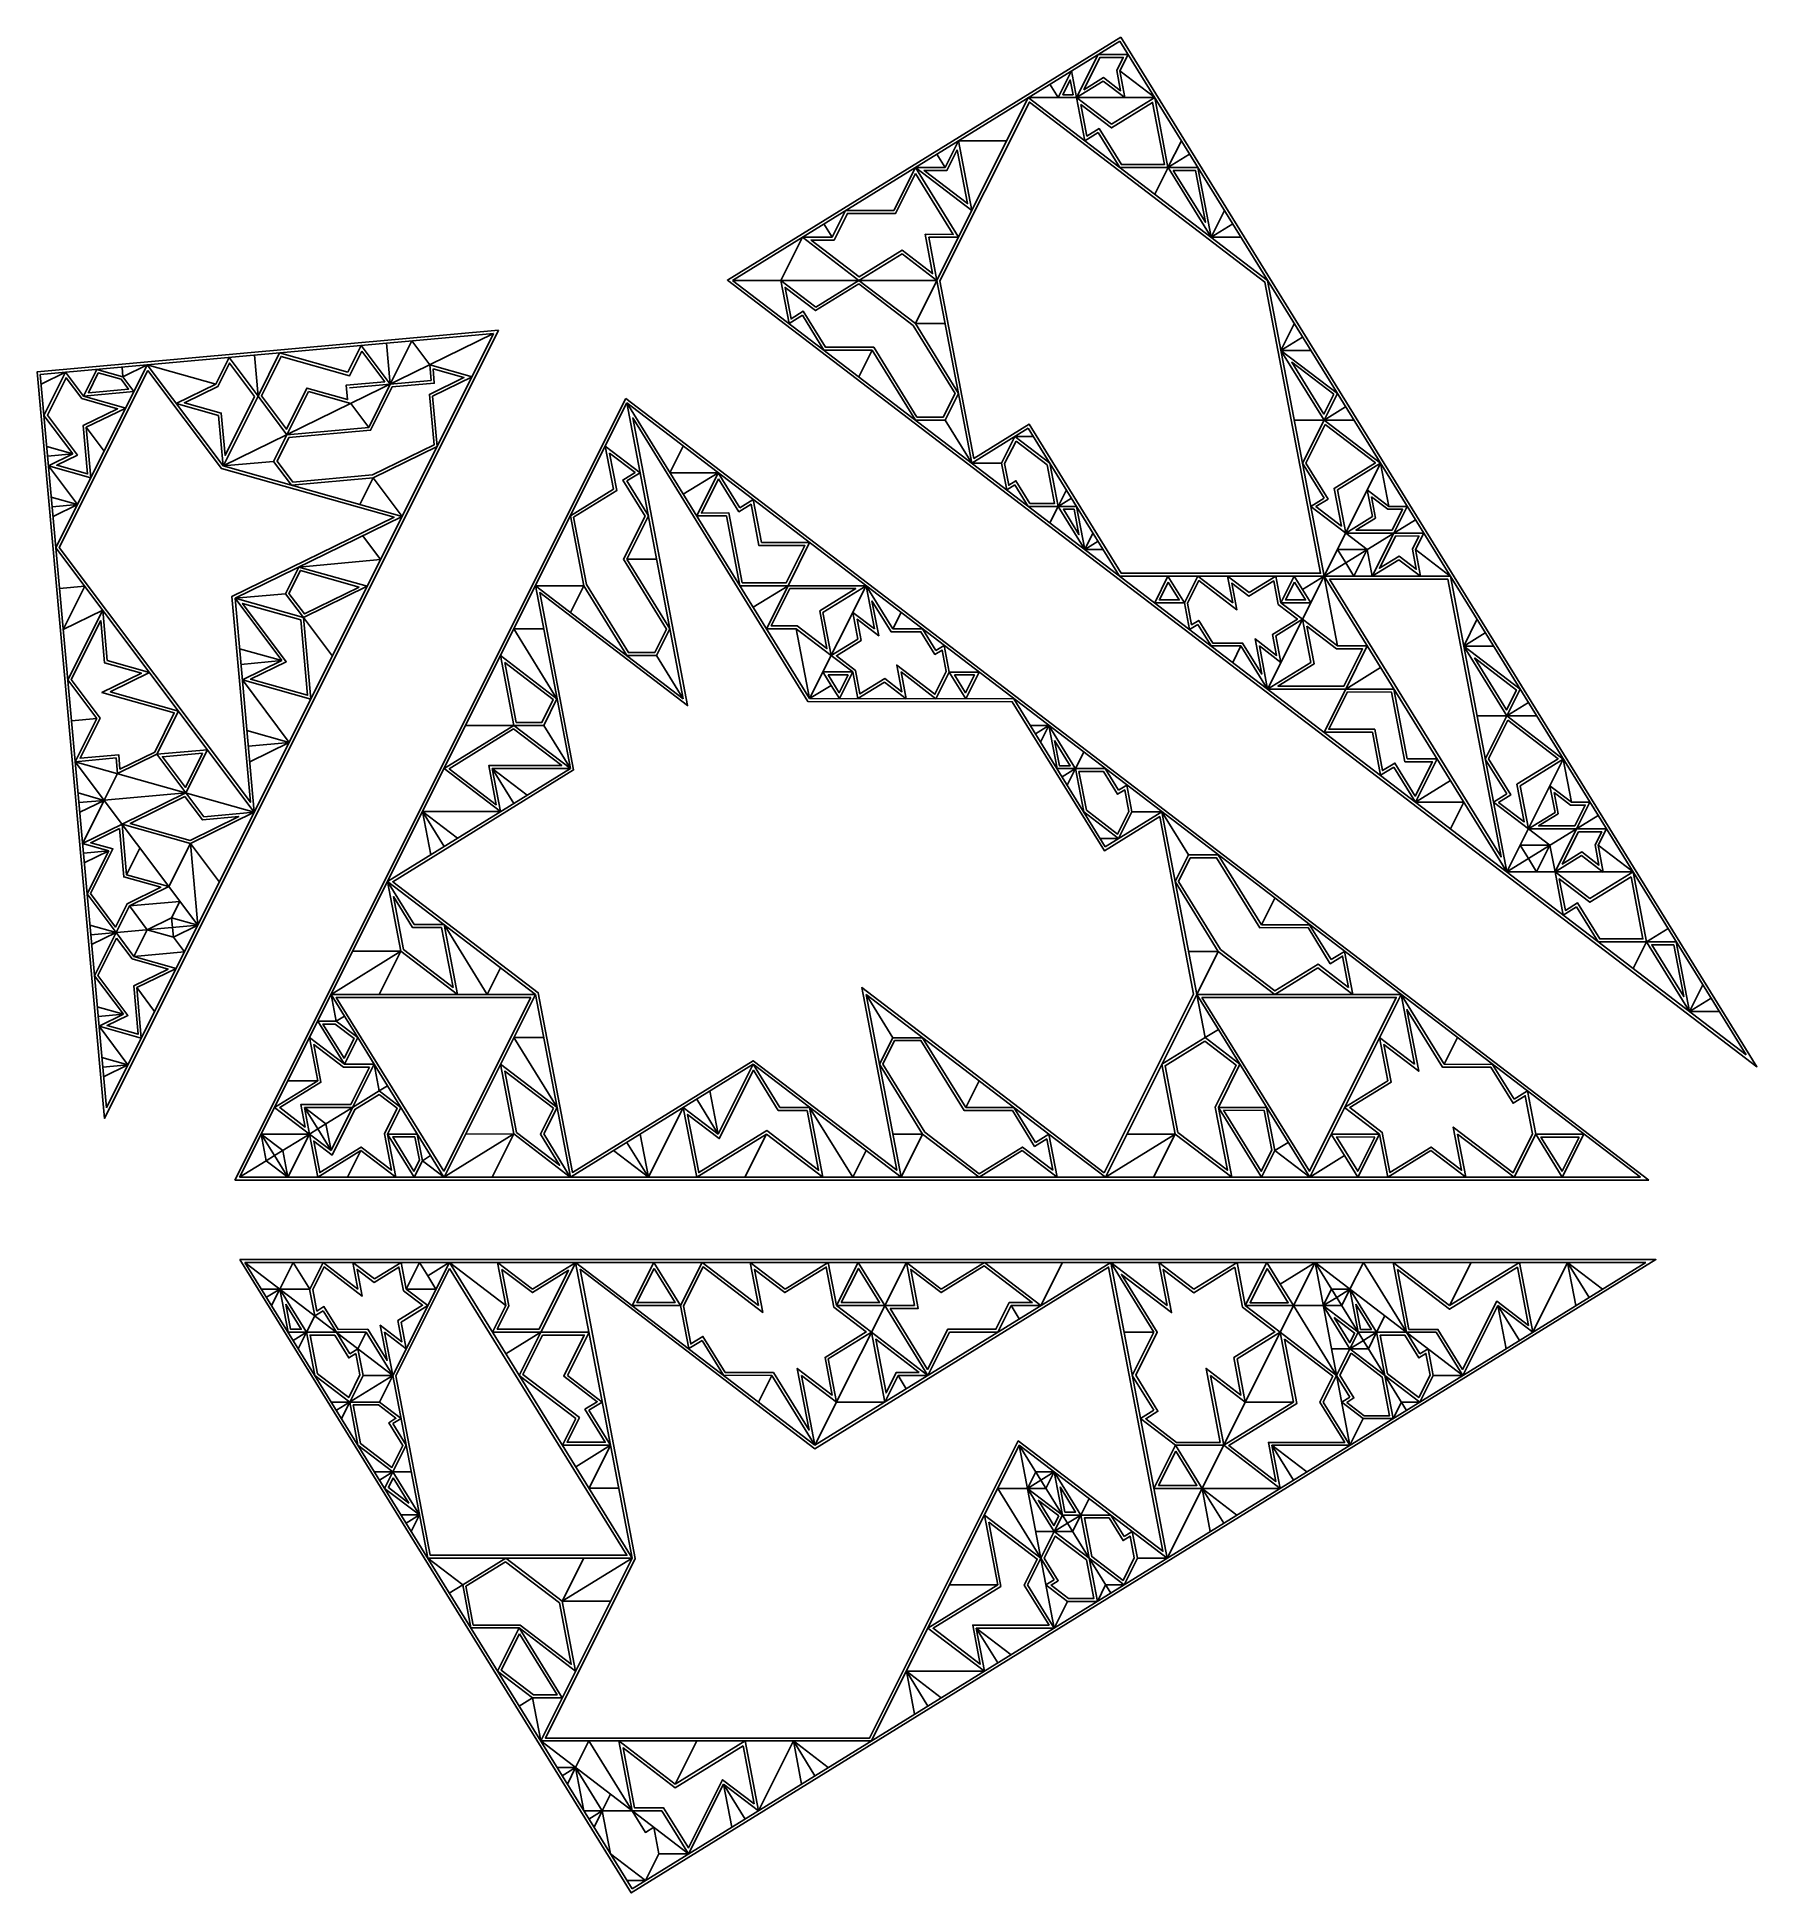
# Model space of a CAD drawing. Header units: inches. Extents: x -65.7 to -28.9, y -15.9 to 23.9.
import ezdxf

# ---------------------------------------------------------------- set-up
doc = ezdxf.new("R2010")
doc.units = ezdxf.units.IN
doc.header["$MEASUREMENT"] = 0
doc.layers.add('cutline', color=4, linetype='Continuous')
doc.layers.add('engraving', color=1, linetype='Continuous')

msp = doc.modelspace()

# ---------------------------------------------------------------- linework, layer by layer
at = {"layer": 'cutline'}
for p, q in [((-61.462, -0.603, 0.001), (-53.09, 16.138, -0.001)), ((-53.09, 16.138, -0.001), (-31.176, -0.604, 0.002)), ((-31.176, -0.604, 0.002), (-61.462, -0.603, 0.001))]:
    msp.add_line(p, q, dxfattribs=at)
for points, elevation in [([(-42.49, 23.877), (-50.914, 18.673), (-28.865, 1.827)], 0.001), ([(-43.281, 22.75), (-42.934, 23.443), (-42.435, 23.443), (-42.576, 23.162), (-42.494, 22.73), (-42.86, 23.01)], 0), ([(-43.511, 22.644), (-43.571, 22.959), (-43.729, 22.644)], 0), ([(-46.362, 18.657), (-45.634, 14.853), (-44.449, 15.585), (-42.478, 12.393), (-38.21, 12.394), (-39.402, 18.629), (-44.447, 22.486)], 0.002), ([(-43.343, 22.432), (-43.214, 21.758), (-42.953, 21.919), (-42.476, 21.149), (-41.553, 21.148), (-41.807, 22.48), (-42.691, 21.934)], 0), ([(-45.991, 21.464), (-46.211, 21.024), (-46.703, 21.024), (-45.771, 20.312)], 0), ([(-46.882, 20.958), (-46.076, 19.653), (-46.678, 19.655), (-46.519, 18.814), (-47.171, 19.314), (-48.095, 18.743), (-49.123, 19.529), (-48.631, 19.529), (-48.345, 20.1), (-47.312, 20.1)], 0), ([(-41.365, 21.023), (-40.891, 21.023), (-40.678, 19.912)], 0.001), ([(-48.102, 18.591), (-49.027, 18.02), (-49.678, 18.518), (-49.55, 17.843), (-49.288, 18.005), (-48.812, 17.234), (-47.778, 17.234), (-46.854, 15.739), (-46.29, 15.738), (-46.038, 16.243), (-46.936, 17.699)], 0), ([(-55.816, 17.598), (-65.698, 16.707), (-64.257, 0.718)], 0), ([(-58.744, 17.152), (-58.252, 16.495), (-59.079, 16.423), (-59.05, 16.114), (-59.919, 16.361), (-60.358, 15.479), (-60.894, 16.195), (-60.473, 17.039), (-59.007, 16.625)], 0), ([(-63.327, 16.738), (-65.223, 12.948), (-61.13, 7.489), (-61.526, 11.897), (-58.053, 13.595), (-61.752, 14.637)], 0), ([(-61.04, 16.182), (-61.577, 16.897), (-61.826, 16.397), (-62.544, 16.047), (-61.754, 15.824), (-61.672, 14.918)], 0), ([(-57.219, 16.773), (-56.558, 16.586), (-57.295, 16.225), (-57.198, 15.143), (-58.516, 14.499), (-60.22, 14.345), (-60.559, 14.796), (-60.306, 15.301), (-58.556, 15.459), (-58.094, 16.385), (-57.191, 16.465)], 0), ([(-37.929, 16.227), (-38.827, 16.913), (-38.14, 15.802)], 0), ([(-64.743, 16.134), (-63.975, 15.917), (-64.712, 15.557), (-64.619, 14.522), (-65.279, 14.709), (-64.836, 14.926), (-65.478, 15.782), (-65.079, 16.581)], 0.001), ([(-63.898, 16.548), (-63.741, 16.338), (-64.6, 16.261), (-64.388, 16.686)], 0.001), ([(-42.842, -0.446), (-40.928, 3.38), (-41.656, 7.184), (-42.841, 6.452), (-44.814, 9.642), (-49.188, 9.647), (-52.943, 15.721), (-51.768, 9.559), (-54.933, 11.979), (-54.209, 8.182), (-58.082, 5.787), (-54.967, 3.41), (-54.234, -0.438), (-50.359, 1.953), (-47.287, -0.393), (-48.035, 3.522)], 0), ([(-38.112, 15.578), (-38.525, 14.753), (-38.049, 13.982), (-38.31, 13.821), (-37.765, 13.404), (-37.919, 14.21), (-37.035, 14.756)], 0), ([(-44.733, 15.226), (-44.976, 14.742), (-44.888, 14.28), (-44.735, 14.375), (-44.435, 13.889), (-43.907, 13.889), (-44.065, 14.715)], 0.001), ([(-53.438, 14.969), (-52.893, 14.553), (-53.154, 14.391), (-52.678, 13.62), (-53.14, 12.695), (-52.217, 11.2), (-52.47, 10.695), (-53.033, 10.695), (-53.933, 12.151), (-54.208, 13.593), (-53.284, 14.164)], -0.001), ([(-51.105, 14.418), (-51.471, 13.685), (-50.882, 13.686), (-50.596, 12.19), (-49.654, 12.19), (-49.254, 12.989), (-50.238, 12.988), (-50.408, 13.874), (-50.669, 13.712)], -0.001), ([(-37.118, 14.03), (-37.032, 13.577), (-37.452, 13.318), (-36.678, 13.318), (-36.455, 13.764), (-36.769, 13.764)], 0.001), ([(-43.489, 13.764), (-43.719, 13.764), (-43.385, 13.224)], 0.001), ([(-36.601, 13.193), (-36.948, 12.501), (-36.527, 12.76), (-36.161, 12.48), (-36.243, 12.911), (-36.102, 13.192)], 0.001), ([(-58.801, 12.099), (-60.059, 12.454), (-60.304, 11.964), (-59.975, 11.525)], 0.001), ([(-49.577, 12.065), (-49.976, 11.266), (-49.418, 11.266), (-48.783, 10.781), (-48.937, 11.587), (-48.164, 12.065)], -0.001), ([(-41.472, 12.205), (-41.237, 11.825), (-41.662, 11.825)], 0.005), ([(-41.059, 11.753), (-40.817, 12.238), (-40, 11.613), (-40.109, 12.184), (-39.743, 11.904), (-39.212, 12.232), (-39.116, 11.726), (-38.707, 11.414), (-39.237, 11.086), (-39.151, 10.634), (-39.613, 10.987), (-39.469, 10.235), (-39.881, 10.9), (-40.519, 10.9), (-40.819, 11.386), (-40.971, 11.292)], 0.005), ([(-38.767, 12.204), (-38.958, 11.824), (-38.532, 11.824)], 0.004), ([(-38.022, 12.269), (-35.481, 12.268), (-34.344, 6.32)], 0.003), ([(-60.053, 11.398), (-61.299, 11.75), (-60.361, 10.5), (-61.127, 10.125), (-59.907, 9.781)], 0.001), ([(-47.819, 11.807), (-47.674, 11.055), (-48.137, 11.408), (-48.05, 10.955), (-48.581, 10.627), (-48.172, 10.315), (-48.075, 9.809), (-47.545, 10.137), (-47.178, 9.857), (-47.287, 10.429), (-46.47, 9.804), (-46.227, 10.288), (-46.316, 10.75), (-46.468, 10.655), (-46.768, 11.141), (-47.407, 11.141)], -0.001), ([(-64.336, 11.38), (-64.254, 10.474), (-63.465, 10.252), (-64.31, 9.838), (-62.76, 9.402), (-63.179, 8.564), (-63.924, 8.2), (-63.951, 8.507), (-64.777, 8.431), (-64.348, 9.289), (-64.968, 10.116)], 0.001), ([(-38.505, 11.259), (-38.35, 10.454), (-39.123, 9.977), (-37.711, 9.977), (-37.311, 10.775), (-37.87, 10.775)], 0.004), ([(-55.681, 10.483), (-55.436, 9.199), (-54.888, 9.199), (-54.643, 9.689)], -0.001), ([(-34.914, 10.58), (-34.015, 9.893), (-34.227, 9.468)], 0.001), ([(-48.33, 10.217), (-48.755, 10.217), (-48.52, 9.837)], -0.001), ([(-46.05, 10.217), (-45.815, 9.837), (-45.625, 10.217)], -0.001), ([(-37.633, 9.852), (-38.033, 9.053), (-37.049, 9.053), (-36.88, 8.168), (-36.618, 8.329), (-36.183, 7.623), (-35.816, 8.356), (-36.405, 8.356), (-36.691, 9.851)], 0.004), ([(-34.199, 9.245), (-34.612, 8.419), (-34.135, 7.648), (-34.397, 7.486), (-33.851, 7.07), (-34.005, 7.875), (-33.122, 8.421)], 0.001), ([(-55.492, 9.061), (-56.873, 8.208), (-55.866, 7.438), (-56.025, 8.275), (-54.463, 8.275)], 0), ([(-43.906, 8.812), (-43.802, 8.272), (-43.572, 8.272)], 0), ([(-62.157, 8.542), (-62.523, 7.808), (-63.015, 8.465)], 0.001), ([(-43.384, 8.147), (-43.226, 7.321), (-42.557, 6.81), (-42.315, 7.295), (-42.403, 7.756), (-42.556, 7.662), (-42.856, 8.147)], 0), ([(-62.531, 7.611), (-62.158, 7.113), (-61.38, 7.183), (-62.421, 6.674), (-63.705, 7.037)], 0.001), ([(-33.205, 7.696), (-33.119, 7.243), (-33.539, 6.983), (-32.765, 6.984), (-32.542, 7.429), (-32.856, 7.429)], 0.001), ([(-63.934, 6.925), (-64.551, 6.624), (-64.076, 6.489), (-64.555, 5.533), (-64.018, 4.818), (-63.768, 5.317), (-63.051, 5.668), (-63.841, 5.891)], 0), ([(-32.688, 6.859), (-33.035, 6.166), (-32.614, 6.426), (-32.248, 6.145), (-32.33, 6.577), (-32.189, 6.858)], 0.001), ([(-37.612, 3.521), (-37.74, 4.195), (-38.002, 4.033), (-38.479, 4.805), (-39.512, 4.804), (-40.437, 6.298), (-41.002, 6.298), (-41.253, 5.794), (-40.353, 4.338), (-39.187, 3.448), (-38.263, 4.019)], 0.003), ([(-31.56, 5.896), (-32.444, 5.35), (-33.097, 5.849), (-32.967, 5.174), (-32.705, 5.335), (-32.229, 4.564), (-31.305, 4.564)], 0.001), ([(-57.034, 4.807), (-56.79, 3.523), (-57.85, 4.333), (-58.067, 5.471), (-57.656, 4.807)], -0.001), ([(-63.997, 4.581), (-64.397, 3.782), (-63.755, 2.926), (-64.198, 2.709), (-63.537, 2.523), (-63.63, 3.557), (-62.893, 3.917), (-63.662, 4.134)], 0), ([(-30.644, 4.439), (-31.118, 4.439), (-30.431, 3.328)], 0.001), ([(-55.126, 3.312), (-59.29, 3.311), (-56.987, -0.411)], -0.002), ([(-40.751, 3.309), (-38.449, -0.413), (-36.588, 3.31)], 0.001), ([(-33.669, 0.391), (-33.825, 1.205), (-34.086, 1.044), (-34.563, 1.814), (-35.595, 1.815), (-36.361, 3.051), (-36.107, 1.729), (-36.855, 2.3), (-36.701, 1.494), (-37.584, 0.949), (-36.889, 0.418), (-36.726, -0.44), (-35.842, 0.105), (-35.191, -0.393), (-35.367, 0.532), (-34.088, -0.446)], 0.002), ([(-59.316, 2.74), (-58.911, 2.432), (-59.124, 2.007), (-59.577, 2.74)], 0.001), ([(-43.945, -0.393), (-44.073, 0.281), (-44.335, 0.12), (-44.811, 0.891), (-45.845, 0.89), (-46.769, 2.386), (-47.334, 2.385), (-47.585, 1.881), (-46.686, 0.425), (-45.52, -0.466), (-44.596, 0.105)], 0), ([(-58.58, 1.816), (-59.139, 1.816), (-59.773, 2.301), (-59.62, 1.495), (-60.503, 0.949), (-59.958, 0.533), (-60.05, 1.017), (-58.98, 1.017)], 0), ([(-40.688, 2.373), (-40.016, 1.859), (-40.464, 0.963), (-40.205, -0.392), (-41.266, 0.418), (-41.539, 1.848)], 0.001), ([(-54.641, 0.937), (-55.68, 1.731), (-55.43, 0.42), (-54.509, -0.286), (-54.92, 0.381)], -0.002), ([(-49.205, 0.891), (-48.96, -0.393), (-50.073, 0.458), (-51.528, -0.441), (-51.766, 0.805), (-51.088, 0.287), (-50.357, 1.749), (-49.826, 0.891)], -0.001), ([(-58.374, 1.232), (-57.987, 0.936), (-58.259, 0.392), (-58.11, -0.392), (-58.761, 0.106), (-59.645, -0.44), (-59.774, 0.235), (-59.381, -0.065), (-58.894, 0.911)], 0), ([(-40.287, 0.892), (-39.418, 0.891), (-39.256, 0.039), (-39.48, -0.413)], 0), ([(-57.607, 0.321), (-57.512, -0.179), (-57.629, -0.413), (-58.082, 0.321)], 0), ([(-37.047, 0.32), (-37.414, -0.413), (-37.868, 0.321)], 0.001), ([(-32.671, 0.32), (-33.038, -0.413), (-33.491, 0.32)], 0.002), ([(-61.359, -2.303), (-52.975, -15.868), (-31.026, -2.304)], 0), ([(-59.795, -2.946), (-59.707, -3.407), (-59.554, -3.313), (-59.254, -3.799), (-58.616, -3.798), (-58.204, -4.464), (-58.348, -3.712), (-57.886, -4.065), (-57.973, -3.612), (-57.442, -3.284), (-57.851, -2.972), (-57.948, -2.467), (-58.478, -2.794), (-58.844, -2.515), (-58.735, -3.086), (-59.553, -2.461)], 0.001), ([(-56.865, -2.494), (-58.014, -4.794), (-57.28, -8.637), (-53.067, -8.637)], 0.001), ([(-55.743, -2.514), (-55.593, -3.298), (-55.843, -3.798), (-54.949, -3.798), (-54.318, -2.533), (-55.091, -3.012)], 0.004), ([(-54.071, -2.513), (-52.89, -8.708), (-54.811, -12.552), (-47.868, -12.552), (-44.685, -6.187), (-41.587, -8.551), (-42.749, -2.466), (-49.043, -6.355)], 0.002), ([(-52.486, -2.493), (-52.852, -3.226), (-52.033, -3.226)], 0.002), ([(-51.855, -3.298), (-51.436, -2.46), (-50.157, -3.438), (-50.333, -2.514), (-49.681, -3.011), (-48.798, -2.466), (-48.634, -3.324), (-47.94, -3.855), (-48.823, -4.401), (-48.669, -5.206), (-49.417, -4.635), (-49.164, -5.958), (-49.928, -4.722), (-50.961, -4.721), (-51.438, -3.95), (-51.699, -4.111)], 0.002), ([(-48.476, -3.227), (-48.109, -2.493), (-47.656, -3.227)], 0.002), ([(-47.431, -3.353), (-46.83, -3.353), (-46.989, -2.515), (-46.338, -3.012), (-45.413, -2.441), (-44.385, -3.227), (-44.878, -3.227), (-45.163, -3.798), (-46.196, -3.798), (-46.626, -4.656)], 0.002), ([(-40.043, -2.468), (-39.879, -3.326), (-39.186, -3.855), (-40.069, -4.402), (-39.915, -5.208), (-40.662, -4.636), (-40.361, -6.219), (-41.297, -6.219), (-41.955, -5.715), (-41.694, -5.553), (-42.17, -4.782), (-41.709, -3.859), (-42.474, -2.621), (-41.402, -3.44), (-41.578, -2.516), (-40.927, -3.014)], 0.001), ([(-39.355, -2.495), (-39.721, -3.228), (-38.902, -3.228)], 0.001), ([(-36.564, -2.516), (-36.318, -3.799), (-35.697, -3.799), (-35.167, -4.658), (-34.436, -3.196), (-33.758, -3.713), (-33.995, -2.468), (-35.45, -3.367)], 0.001), ([(-60.374, -3.258), (-60.04, -3.798), (-60.27, -3.798)], 0), ([(-37.92, -3.546), (-37.586, -4.087), (-37.482, -3.88)], 0.002), ([(-37.456, -3.259), (-37.121, -3.8), (-37.352, -3.8)], 0.002), ([(-58.871, -4.315), (-59.023, -4.409), (-59.324, -3.923), (-59.852, -3.923), (-59.694, -4.749), (-59.025, -5.26), (-58.783, -4.776)], 0), ([(-54.872, -3.923), (-55.293, -4.766), (-54.084, -5.689), (-54.347, -6.216), (-53.529, -6.216), (-53.965, -5.511), (-53.703, -5.349), (-54.42, -4.802), (-53.98, -3.922)], 0.004), ([(-36.934, -3.925), (-36.405, -3.925), (-36.105, -4.41), (-35.953, -4.316), (-35.865, -4.777), (-36.107, -5.262), (-36.776, -4.751)], 0.002), ([(-46.805, -4.722), (-47.737, -4.01), (-47.517, -5.162), (-47.297, -4.722)], 0.002), ([(-38.984, -4.01), (-38.721, -5.388), (-40.175, -6.287), (-39.168, -7.056), (-39.327, -6.219), (-37.693, -6.219), (-38.223, -5.36), (-37.945, -4.804)], 0.002), ([(-37.558, -4.31), (-37.794, -4.783), (-37.494, -5.269), (-37.647, -5.363), (-37.274, -5.648), (-36.732, -5.648), (-36.889, -4.821)], 0.002), ([(-58.927, -5.419), (-58.386, -5.418), (-58.012, -5.703), (-58.165, -5.798), (-57.865, -6.283), (-58.101, -6.756), (-58.769, -6.245)], 0), ([(-41.313, -6.409), (-41.679, -7.142), (-40.859, -7.143)], 0.001), ([(-58.073, -6.98), (-58.176, -7.186), (-57.739, -7.52)], 0.001), ([(-43.817, -7.795), (-44.254, -7.461), (-43.92, -8.002)], 0.001), ([(-43.79, -7.174), (-43.686, -7.714), (-43.456, -7.714)], 0.002), ([(-45.318, -7.926), (-44.279, -8.719), (-44.557, -9.275), (-44.026, -10.133), (-45.661, -10.134), (-45.501, -10.971), (-46.508, -10.202), (-45.055, -9.303)], 0.002), ([(-42.199, -8.691), (-42.287, -8.23), (-42.44, -8.324), (-42.74, -7.839), (-43.268, -7.839), (-43.11, -8.665), (-42.441, -9.176)], 0.002), ([(-43.224, -8.736), (-43.892, -8.225), (-44.128, -8.698), (-43.828, -9.183), (-43.981, -9.277), (-43.607, -9.562), (-43.066, -9.562)], 0.001), ([(-55.664, -8.775), (-56.515, -9.301), (-56.356, -10.132), (-55.353, -10.132), (-54.257, -10.97), (-54.507, -9.659)], 0.001), ([(-55.368, -10.323), (-55.757, -11.1), (-55.067, -11.627), (-54.562, -11.628)], 0), ([(-50.579, -12.716), (-50.341, -13.961), (-51.019, -13.444), (-51.75, -14.906), (-52.281, -14.048), (-52.903, -14.048), (-53.148, -12.763), (-52.034, -13.615)], 0.001), ([(-53.593, -14.11), (-52.955, -14.11), (-52.669, -14.572), (-52.492, -14.463), (-52.383, -15.034), (-52.669, -15.606), (-53.417, -15.034)], 0.001)]:
    msp.add_lwpolyline(points, close=True, dxfattribs=dict(at, elevation=elevation))
at = {"layer": 'cutline', "elevation": 0.001}
msp.add_lwpolyline([(-53.593, -14.11), (-54.165, -13.186), (-53.988, -14.11), (-53.593, -14.11)], dxfattribs=at)
at = {"layer": 'engraving'}
for p, q in [((-42.511, 23.791, 0.001), (-50.804, 18.667, 0)), ((-43.435, 22.581, 0), (-42.973, 23.506, 0.001)), ((-42.973, 23.506, 0.001), (-42.334, 23.506, 0.001)), ((-42.511, 23.791, 0.001), (-29.096, 2.082, 0.001)), ((-42.334, 23.506, 0.001), (-42.511, 23.152, 0.001)), ((-43.544, 23.153, 0.001), (-43.83, 22.581, 0)), ((-43.435, 22.581, 0), (-43.544, 23.153, 0.001)), ((-42.511, 23.152, 0.001), (-41.763, 22.581, 0)), ((-42.511, 23.152, 0.001), (-42.402, 22.581, 0.001)), ((-43.83, 22.581, 0), (-44.006, 22.867, 0)), ((-42.864, 22.934, 0.001), (-43.435, 22.581, 0)), ((-42.402, 22.581, 0.001), (-42.864, 22.934, 0.001)), ((-44.469, 22.581, 0.001), (-46.427, 18.667, 0)), ((-44.469, 22.581, 0.001), (-39.345, 18.664, -0.001)), ((-41.763, 22.581, 0.001), (-44.469, 22.581, 0.001)), ((-43.259, 21.657, 0.001), (-43.435, 22.581, 0)), ((-43.435, 22.581, 0), (-42.688, 22.01, 0.001)), ((-42.688, 22.01, 0.001), (-41.763, 22.581, 0)), ((-41.478, 21.086, 0.001), (-41.763, 22.581, 0.001)), ((-46.25, 21.086, 0), (-45.964, 21.658, 0)), ((-45.678, 20.163, 0), (-45.964, 21.658, 0)), ((-45.964, 21.658, 0), (-44.931, 21.658, 0.001)), ((-42.973, 21.833, 0.001), (-43.259, 21.657, 0.001)), ((-42.511, 21.086, 0.002), (-42.973, 21.833, 0.001)), ((-41.192, 21.657, 0.001), (-41.478, 21.086, 0.001)), ((-46.888, 21.086, 0), (-47.35, 20.162, 0.001)), ((-45.964, 19.59, 0.001), (-46.888, 21.086, 0)), ((-46.888, 21.086, 0), (-45.678, 20.163, 0)), ((-46.25, 21.086, 0), (-46.888, 21.086, 0)), ((-46.426, 21.372, 0), (-46.25, 21.086, 0)), ((-41.478, 21.086, 0.001), (-42.511, 21.086, 0.002)), ((-41.477, 21.086, 0.001), (-41.763, 20.515, 0.001)), ((-41.478, 21.086, 0.001), (-41.015, 21.371, 0.001)), ((-40.839, 21.086, 0.001), (-41.478, 21.086, 0.001)), ((-40.553, 19.591, 0.001), (-41.477, 21.086, 0.001)), ((-40.554, 19.591, 0.001), (-40.839, 21.086, 0.001)), ((-48.669, 19.591, 0), (-48.846, 19.877, 0)), ((-48.384, 20.163, 0.001), (-48.669, 19.591, 0)), ((-47.35, 20.162, 0.001), (-48.384, 20.163, 0.001)), ((-40.268, 20.161, 0.001), (-40.554, 19.591, 0.001)), ((-40.091, 19.876, 0.001), (-40.553, 19.591, 0.001)), ((-49.77, 18.667, 0), (-49.308, 19.592, 0)), ((-49.308, 19.592, 0), (-48.099, 18.667, 0)), ((-48.669, 19.591, 0), (-49.308, 19.592, 0)), ((-46.428, 18.666, 0.002), (-46.603, 19.592, 0.001)), ((-46.603, 19.592, 0.001), (-45.964, 19.59, 0.001)), ((-40.553, 19.591, 0.001), (-39.915, 19.59, 0.001)), ((-48.099, 18.667, 0), (-47.174, 19.238, 0)), ((-47.174, 19.238, 0), (-46.428, 18.666, 0.002)), ((-46.427, 18.667, 0), (-50.804, 18.667, 0)), ((-50.804, 18.667, 0), (-29.096, 2.082, 0.001)), ((-49.594, 17.742, 0.001), (-49.77, 18.667, 0.001)), ((-49.77, 18.667, 0.001), (-49.023, 18.095, 0.001)), ((-49.023, 18.095, 0.001), (-48.099, 18.667, 0)), ((-46.889, 17.742, 0.001), (-48.099, 18.667, 0)), ((-46.427, 18.665, 0.002), (-46.889, 17.742, 0.001)), ((-46.427, 18.667, 0), (-45.68, 14.751, 0.001)), ((-39.345, 18.664, -0.001), (-38.134, 12.331, 0.001)), ((-49.308, 17.919, 0.001), (-49.594, 17.742, 0.001)), ((-48.846, 17.171, 0.001), (-49.308, 17.919, 0.001)), ((-55.922, 17.526, 0), (-65.63, 16.651, 0.001)), ((-64.214, 0.942, 0), (-55.922, 17.526, 0)), ((-61.715, 14.693, 0.001), (-55.922, 17.526, 0)), ((-45.966, 16.247, 0.002), (-46.889, 17.742, 0.001)), ((-46.889, 17.742, 0.001), (-46.25, 17.742, 0.001)), ((-39.059, 17.169, 0), (-38.773, 17.74, 0)), ((-60.967, 16.189, 0), (-60.505, 17.113, 0)), ((-60.505, 17.113, 0), (-59.04, 16.699, 0)), ((-59.04, 16.699, 0), (-58.755, 17.271, 0)), ((-58.134, 16.442, 0.002), (-58.755, 17.271, 0)), ((-58.135, 16.445, 0), (-58.214, 17.32, 0)), ((-57.673, 17.369, 0), (-58.135, 16.444, 0)), ((-57.673, 17.369, 0), (-57.289, 16.857, 0.001)), ((-47.813, 17.172, 0.002), (-48.846, 17.171, 0.001)), ((-47.813, 17.172, 0.002), (-48.098, 16.6, 0.002)), ((-46.888, 15.676, 0.001), (-47.813, 17.172, 0.002)), ((-39.059, 17.169, 0), (-38.597, 17.454, 0)), ((-38.135, 15.674, 0), (-39.058, 17.169, 0)), ((-39.058, 17.169, 0), (-37.85, 16.245, 0)), ((-39.058, 17.169, 0), (-38.421, 17.169, 0)), ((-65.089, 16.7, 0.001), (-65.612, 16.444, 0.001)), ((-65.089, 16.7, 0.001), (-65.552, 15.775, 0.001)), ((-63.338, 16.857, 0.001), (-65.296, 12.942, 0.001)), ((-65.089, 16.7, 0.001), (-64.706, 16.189, 0.001)), ((-64.706, 16.189, 0.001), (-64.42, 16.76, 0.001)), ((-64.42, 16.76, 0.001), (-63.861, 16.602, 0.001)), ((-63.861, 16.602, 0.001), (-63.879, 16.809, 0.001)), ((-63.338, 16.857, 0), (-63.861, 16.602, 0.001)), ((-61.873, 16.444, 0), (-63.338, 16.857, 0.001)), ((-63.338, 16.857, 0.001), (-61.715, 14.693, 0.001)), ((-61.873, 16.444, 0), (-61.587, 17.015, 0)), ((-61.587, 17.015, 0), (-60.967, 16.189, 0)), ((-60.967, 16.189, 0), (-61.046, 17.064, 0)), ((-57.259, 16.522, 0.001), (-57.289, 16.858, 0)), ((-57.289, 16.858, 0), (-56.384, 16.601, 0)), ((-65.63, 16.651, 0.001), (-64.214, 0.942, 0)), ((-63.861, 16.602, 0.001), (-63.624, 16.286, 0.001)), ((-62.718, 16.031, 0.001), (-61.873, 16.444, 0)), ((-59.011, 16.366, 0.001), (-58.134, 16.442, 0.002)), ((-58.596, 15.518, 0.002), (-58.135, 16.444, 0)), ((-58.135, 16.444, 0), (-57.259, 16.522, 0.001)), ((-56.384, 16.601, 0), (-57.229, 16.188, 0.001)), ((-63.624, 16.286, 0.001), (-64.706, 16.189, 0.001)), ((-64.706, 16.189, 0.001), (-63.8, 15.933, 0.001)), ((-63.8, 15.933, 0.001), (-64.646, 15.52, 0.001)), ((-62.718, 16.031, 0.001), (-61.813, 15.775, 0.001)), ((-61.714, 14.691, 0.001), (-60.967, 16.189, 0)), ((-61.361, -0.54, 0.001), (-53.068, 16.042, -0.001)), ((-60.967, 16.189, 0), (-60.347, 15.36, 0.001)), ((-60.347, 15.36, 0.001), (-59.886, 16.287, 0.001)), ((-59.886, 16.287, 0.001), (-58.98, 16.029, 0.002)), ((-58.596, 15.518, 0.002), (-58.98, 16.029, 0.002)), ((-57.229, 16.188, 0.001), (-57.132, 15.106, 0)), ((-51.86, 9.708, 0), (-53.068, 16.043, 0)), ((-53.068, 16.042, -0.001), (-31.361, -0.542, 0.002)), ((-53.068, 16.042, -0.001), (-49.153, 9.709, -0.002)), ((-46.251, 15.676, 0.001), (-45.966, 16.247, 0.002)), ((-37.85, 16.245, 0), (-38.135, 15.674, 0)), ((-38.135, 15.674, 0), (-37.673, 15.96, 0)), ((-65.552, 15.775, 0.001), (-64.932, 14.949, 0.001)), ((-64.646, 15.52, 0.001), (-64.263, 15.009, 0.001)), ((-64.646, 15.52, 0.001), (-64.548, 14.438, 0.001)), ((-61.813, 15.775, 0.001), (-61.714, 14.691, 0.001)), ((-60.347, 15.36, 0.001), (-58.596, 15.518, 0.002)), ((-46.251, 15.676, 0.001), (-46.888, 15.676, 0.001)), ((-45.679, 14.752, 0.001), (-46.251, 15.676, 0.001)), ((-38.135, 15.674, 0), (-38.773, 15.674, 0.001)), ((-38.596, 14.75, 0.001), (-38.135, 15.674, 0)), ((-37.496, 15.674, 0), (-38.134, 15.674, 0.001)), ((-38.134, 15.674, 0.001), (-36.925, 14.75, 0)), ((-64.932, 14.949, 0.001), (-65.491, 15.106, 0.001)), ((-60.632, 14.789, 0.001), (-60.347, 15.36, 0.001)), ((-57.132, 15.106, 0), (-58.499, 14.437, 0.001)), ((-53.53, 15.118, -0.001), (-53.354, 14.194, 0)), ((-52.783, 14.547, 0), (-53.53, 15.118, -0.001)), ((-52.144, 14.547, -0.001), (-51.858, 15.118, -0.001)), ((-45.68, 14.751, 0.001), (-44.47, 15.499, 0.001)), ((-45.041, 14.751, 0.001), (-44.756, 15.322, 0.001)), ((-44.008, 14.75, 0.001), (-44.756, 15.322, 0.001)), ((-44.756, 15.322, 0.001), (-44.361, 15.322, 0.001)), ((-44.47, 15.499, 0.001), (-42.513, 12.331, 0.001)), ((-64.932, 14.949, 0.001), (-65.473, 14.9, 0.001)), ((-64.932, 14.949, 0.001), (-65.454, 14.693, 0.001)), ((-61.715, 14.693, 0.001), (-60.632, 14.789, 0.001)), ((-60.25, 14.28, 0.001), (-60.632, 14.789, 0.001)), ((-45.041, 14.751, 0.001), (-45.679, 14.752, 0.001)), ((-44.932, 14.18, 0.001), (-45.041, 14.751, 0.001)), ((-43.831, 13.827, 0.001), (-44.008, 14.75, 0.001)), ((-38.135, 14.003, 0.001), (-38.596, 14.75, 0.001)), ((-38.134, 12.331, 0.001), (-36.925, 14.75, 0)), ((-36.925, 14.75, 0), (-37.849, 14.179, 0.001)), ((-36.748, 13.826, 0.001), (-36.925, 14.75, 0)), ((-65.454, 14.693, 0.001), (-64.548, 14.438, 0.001)), ((-65.454, 14.693, 0.001), (-64.834, 13.866, 0.001)), ((-57.879, 13.611, 0), (-61.715, 14.693, 0.001)), ((-58.499, 14.437, 0.001), (-60.25, 14.28, 0.001)), ((-58.784, 13.866, 0), (-58.499, 14.437, 0.001)), ((-58.499, 14.437, 0.001), (-57.88, 13.612, 0)), ((-53.068, 14.371, 0), (-52.783, 14.547, 0)), ((-52.606, 13.623, 0), (-53.068, 14.371, 0)), ((-52.144, 14.547, -0.001), (-51.111, 14.546, -0.001)), ((-51.111, 14.546, -0.001), (-51.858, 14.085, -0.001)), ((-51.572, 13.623, -0.001), (-51.111, 14.546, -0.001)), ((-50.649, 13.798, 0), (-51.111, 14.546, -0.001)), ((-64.834, 13.866, 0.001), (-65.394, 14.024, 0.001)), ((-53.354, 14.194, 0), (-54.278, 13.623, 0)), ((-50.363, 13.975, 0), (-50.649, 13.798, 0)), ((-50.187, 13.051, 0), (-50.363, 13.975, 0)), ((-44.756, 14.289, 0.001), (-44.932, 14.18, 0.001)), ((-44.47, 13.826, 0.001), (-44.756, 14.289, 0.001)), ((-43.831, 13.827, 0.001), (-43.655, 14.179, 0.001)), ((-43.831, 13.826, 0.001), (-43.546, 14.003, 0.001)), ((-38.42, 13.826, 0.001), (-38.135, 14.003, 0.001)), ((-37.849, 14.179, 0.001), (-37.672, 13.255, 0.001)), ((-36.748, 13.826, 0.001), (-37.21, 14.179, 0.001)), ((-37.21, 14.179, 0.001), (-37.101, 13.608, 0.001)), ((-64.833, 13.866, 0.001), (-65.375, 13.818, 0.001)), ((-64.834, 13.866, 0.001), (-65.356, 13.611, 0.001)), ((-61.459, 11.86, 0.001), (-57.879, 13.611, 0)), ((-54.278, 13.623, 0), (-53.992, 12.128, 0)), ((-53.069, 12.699, 0), (-52.606, 13.623, 0)), ((-51.572, 13.623, -0.001), (-50.934, 13.623, -0.001)), ((-50.934, 13.623, -0.001), (-50.648, 12.128, -0.001)), ((-43.831, 13.826, 0.001), (-44.47, 13.826, 0.001)), ((-44.008, 13.474, 0.001), (-43.831, 13.827, 0.001)), ((-43.437, 13.826, 0.001), (-43.831, 13.826, 0.001)), ((-43.831, 13.826, 0.001), (-43.26, 12.903, 0.001)), ((-43.26, 12.903, 0.001), (-43.437, 13.826, 0.001)), ((-37.672, 13.255, 0.001), (-38.42, 13.826, 0.001)), ((-36.177, 13.541, 0.001), (-38.134, 12.331, 0.001)), ((-37.101, 13.608, 0.001), (-37.672, 13.255, 0.001)), ((-36.354, 13.826, 0.001), (-36.748, 13.826, 0.001)), ((-36.64, 13.256, 0.001), (-36.354, 13.826, 0.001)), ((-58.724, 13.197, 0.001), (-58.341, 12.686, 0.001)), ((-43.26, 12.903, 0.001), (-43.084, 13.255, 0.001)), ((-36.64, 13.256, 0.001), (-37.672, 13.255, 0.001)), ((-37.672, 13.255, 0.001), (-37.211, 12.903, 0.001)), ((-37.103, 12.332, 0.001), (-36.64, 13.256, 0.001)), ((-36.001, 13.255, 0.001), (-36.64, 13.256, 0.001)), ((-36.178, 12.902, 0.001), (-36.001, 13.255, 0.001)), ((-65.296, 12.942, 0.001), (-61.047, 7.277, 0)), ((-49.153, 13.051, 0), (-50.187, 13.051, 0)), ((-49.615, 12.128, -0.001), (-49.153, 13.051, 0)), ((-42.975, 13.079, 0.001), (-43.26, 12.903, 0.001)), ((-43.26, 12.903, 0.001), (-42.866, 12.902, 0.001)), ((-37.211, 12.903, 0.001), (-37.849, 12.902, 0.001)), ((-37.849, 12.902, 0.001), (-37.672, 12.617, 0.001)), ((-37.497, 12.333, 0.001), (-37.211, 12.903, 0.001)), ((-37.211, 12.903, 0.001), (-37.103, 12.332, 0.001)), ((-35.431, 12.33, 0.001), (-36.178, 12.902, 0.001)), ((-36.178, 12.902, 0.001), (-36.07, 12.331, 0.001)), ((-60.377, 11.957, 0.001), (-60.092, 12.528, 0.001)), ((-58.341, 12.686, 0.001), (-60.092, 12.528, 0.001)), ((-60.092, 12.528, 0.001), (-58.627, 12.115, 0.001)), ((-53.069, 12.699, 0), (-52.431, 12.698, 0)), ((-52.146, 11.203, 0), (-53.069, 12.699, 0)), ((-42.513, 12.331, 0.001), (-38.134, 12.331, 0.001)), ((-41.763, 11.762, 0.005), (-41.478, 12.333, 0.005)), ((-41.478, 12.333, 0.005), (-41.125, 11.762, 0.005)), ((-41.125, 11.762, 0.005), (-40.839, 12.333, 0.005)), ((-40.839, 12.333, 0.005), (-40.092, 11.762, 0.004)), ((-40.092, 11.762, 0.004), (-40.201, 12.333, 0.004)), ((-40.201, 12.333, 0.004), (-39.739, 11.98, 0.004)), ((-39.739, 11.98, 0.004), (-39.168, 12.333, 0.004)), ((-38.134, 12.333, 0.004), (-39.344, 9.913, 0.004)), ((-39.168, 12.333, 0.004), (-39.059, 11.762, 0.004)), ((-39.059, 11.762, 0.004), (-38.773, 12.333, 0.004)), ((-38.597, 12.047, 0.004), (-38.773, 12.333, 0.004)), ((-38.135, 12.332, 0.003), (-38.597, 12.047, 0.004)), ((-37.849, 10.837, 0.003), (-38.135, 12.332, 0.004)), ((-38.134, 12.333, 0.004), (-35.429, 12.33, 0.002)), ((-38.134, 12.333, 0.004), (-34.221, 5.997, 0.001)), ((-37.672, 12.617, 0.001), (-37.497, 12.333, 0.001)), ((-36.531, 12.684, 0.001), (-37.103, 12.332, 0.001)), ((-36.07, 12.331, 0.001), (-36.531, 12.684, 0.001)), ((-35.429, 12.33, 0.002), (-34.221, 5.997, 0.001)), ((-64.677, 12.115, 0.002), (-65.218, 12.066, 0.002)), ((-64.677, 12.115, 0.002), (-65.139, 11.191, 0.001)), ((-60.377, 11.957, 0.001), (-61.459, 11.86, 0.001)), ((-59.994, 11.446, 0.001), (-60.377, 11.957, 0.001)), ((-58.627, 12.115, 0.001), (-59.994, 11.446, 0.001)), ((-53.992, 12.128, 0), (-55.026, 12.128, 0)), ((-55.026, 12.128, -0.001), (-51.86, 9.708, 0)), ((-55.025, 12.129, 0.001), (-54.278, 8.213, 0)), ((-53.992, 12.128, 0), (-54.278, 11.557, -0.001)), ((-53.992, 12.128, 0), (-53.068, 10.633, -0.001)), ((-49.615, 12.128, -0.001), (-50.648, 12.128, -0.001)), ((-49.615, 12.128, -0.001), (-50.363, 11.666, -0.001)), ((-50.077, 11.204, -0.001), (-49.615, 12.128, -0.001)), ((-49.615, 12.128, -0.001), (-47.944, 12.127, 0)), ((-47.944, 12.128, -0.001), (-49.153, 9.709, -0.002)), ((-48.868, 11.557, -0.001), (-47.944, 12.128, -0.001)), ((-47.944, 12.128, -0.001), (-47.767, 11.204, -0.001)), ((-47.372, 11.204, -0.001), (-47.944, 12.127, 0)), ((-38.597, 12.047, 0.004), (-38.42, 11.761, 0.004)), ((-65.139, 11.191, 0.001), (-64.294, 11.604, 0.001)), ((-64.294, 11.604, 0.001), (-65.041, 10.109, 0.001)), ((-64.294, 11.604, 0.001), (-64.196, 10.523, 0.001)), ((-61.459, 11.86, 0.001), (-59.994, 11.446, 0.001)), ((-60.457, 10.523, 0.001), (-61.459, 11.86, 0.001)), ((-61.047, 7.277, 0), (-61.459, 11.86, 0.001)), ((-48.691, 10.632, -0.001), (-48.868, 11.557, -0.001)), ((-48.229, 11.557, -0.001), (-48.12, 10.986, -0.001)), ((-47.767, 11.204, -0.001), (-48.229, 11.557, -0.001)), ((-47.372, 11.204, -0.001), (-47.195, 11.557, -0.001)), ((-41.125, 11.762, 0.005), (-41.763, 11.762, 0.005)), ((-41.016, 11.191, 0.005), (-41.125, 11.762, 0.005)), ((-39.059, 11.762, 0.004), (-38.597, 11.409, 0.004)), ((-38.42, 11.761, 0.004), (-39.059, 11.762, 0.004)), ((-59.994, 11.446, 0.001), (-59.374, 10.62, 0.001)), ((-59.994, 11.446, 0.001), (-59.836, 9.696, 0.001)), ((-55.488, 11.203, -0.001), (-54.849, 11.203, -0.001)), ((-54.564, 9.708, 0), (-55.488, 11.203, -0.001)), ((-52.431, 10.632, 0), (-52.146, 11.203, 0)), ((-49.439, 11.204, -0.001), (-50.077, 11.204, -0.001)), ((-49.439, 11.204, -0.001), (-48.691, 10.632, -0.001)), ((-49.153, 9.709, -0.002), (-49.439, 11.204, -0.001)), ((-46.734, 11.203, -0.001), (-47.372, 11.204, -0.001)), ((-46.448, 10.741, -0.001), (-46.734, 11.203, -0.001)), ((-40.839, 11.3, 0.004), (-41.016, 11.191, 0.005)), ((-40.554, 10.838, 0.004), (-40.839, 11.3, 0.004)), ((-38.597, 11.409, 0.004), (-39.168, 11.056, 0.004)), ((-37.849, 10.837, 0.003), (-38.597, 11.409, 0.004)), ((-38.597, 11.409, 0.004), (-38.42, 10.485, 0.004)), ((-35.145, 10.835, 0.001), (-34.86, 11.406, 0.001)), ((-60.457, 10.523, 0.001), (-61.362, 10.778, 0.001)), ((-48.12, 10.986, -0.001), (-48.691, 10.632, -0.001)), ((-46.272, 10.85, -0.001), (-46.448, 10.741, -0.001)), ((-46.162, 10.279, -0.001), (-46.272, 10.85, -0.001)), ((-39.915, 10.838, 0.004), (-40.554, 10.838, 0.004)), ((-39.915, 10.838, 0.004), (-40.092, 10.485, 0.004)), ((-39.343, 9.914, 0.005), (-39.915, 10.838, 0.004)), ((-39.059, 10.485, 0.004), (-39.521, 10.838, 0.004)), ((-39.521, 10.838, 0.004), (-39.343, 9.914, 0.005)), ((-39.168, 11.056, 0.004), (-39.059, 10.485, 0.004)), ((-37.21, 10.838, 0.003), (-37.849, 10.837, 0.003)), ((-37.672, 9.914, 0.004), (-37.21, 10.837, 0.003)), ((-34.683, 11.121, 0.001), (-35.145, 10.835, 0.001)), ((-35.145, 10.835, 0.001), (-33.936, 9.911, 0.001)), ((-34.221, 9.34, 0.001), (-35.145, 10.835, 0.001)), ((-35.144, 10.835, 0.001), (-34.507, 10.835, 0.001)), ((-64.196, 10.523, 0.001), (-63.291, 10.267, 0.001)), ((-60.457, 10.523, 0.001), (-61.332, 10.443, 0.001)), ((-61.302, 10.109, 0.001), (-60.457, 10.523, 0.001)), ((-55.773, 10.632, -0.001), (-55.488, 9.137, 0)), ((-54.564, 9.708, 0), (-55.773, 10.632, -0.001)), ((-53.068, 10.633, -0.001), (-52.431, 10.632, 0)), ((-52.431, 10.632, 0), (-51.86, 9.708, 0)), ((-48.691, 10.632, -0.001), (-48.229, 10.28, -0.001)), ((-38.42, 10.485, 0.004), (-39.345, 9.914, 0.004)), ((-37.672, 9.914, 0.003), (-36.925, 10.376, 0.003)), ((-65.041, 10.109, 0.001), (-64.421, 9.283, 0.001)), ((-63.291, 10.267, 0.001), (-64.135, 9.854, 0.001)), ((-59.836, 9.696, 0.001), (-61.302, 10.109, 0.001)), ((-61.302, 10.109, 0.001), (-60.299, 8.772, 0.001)), ((-48.691, 9.994, -0.001), (-49.153, 9.709, -0.002)), ((-48.867, 10.28, -0.001), (-48.691, 9.994, -0.001)), ((-48.229, 10.28, -0.001), (-48.867, 10.28, -0.001)), ((-48.691, 9.994, -0.001), (-48.514, 9.709, -0.001)), ((-48.514, 9.709, -0.001), (-48.229, 10.28, -0.001)), ((-48.229, 10.28, -0.001), (-48.12, 9.709, -0.001)), ((-48.12, 9.709, -0.001), (-47.548, 10.061, -0.001)), ((-47.548, 10.061, -0.001), (-47.086, 9.708, -0.001)), ((-47.195, 10.28, -0.001), (-46.448, 9.708, -0.001)), ((-47.086, 9.708, -0.001), (-47.195, 10.28, -0.001)), ((-46.448, 9.708, -0.001), (-46.162, 10.279, -0.001)), ((-46.162, 10.279, -0.001), (-45.809, 9.708, -0.001)), ((-45.524, 10.279, -0.001), (-46.162, 10.279, -0.001)), ((-45.809, 9.708, -0.001), (-45.524, 10.279, -0.001)), ((-64.135, 9.854, 0.001), (-62.671, 9.441, 0.001)), ((-54.849, 9.137, 0), (-54.564, 9.708, 0)), ((-49.153, 9.709, -0.002), (-44.779, 9.704, 0)), ((-42.821, 6.538, 0), (-44.776, 9.708, -0.001)), ((-37.672, 9.914, 0.003), (-39.343, 9.914, 0.005)), ((-38.134, 8.99, 0.004), (-37.672, 9.914, 0.003)), ((-36.639, 9.914, 0.003), (-37.672, 9.914, 0.003)), ((-36.354, 8.419, 0.003), (-36.639, 9.914, 0.003)), ((-33.936, 9.911, 0.001), (-34.221, 9.34, 0.001)), ((-34.221, 9.34, 0.001), (-33.759, 9.626, 0.001)), ((-64.421, 9.283, 0.001), (-64.962, 9.234, 0.001)), ((-64.883, 8.358, 0.001), (-64.421, 9.283, 0.001)), ((-62.671, 9.441, 0.001), (-63.133, 8.517, 0.001)), ((-34.221, 9.34, 0.001), (-34.859, 9.34, 0.002)), ((-34.684, 8.416, 0.002), (-34.221, 9.34, 0.001)), ((-34.221, 9.34, 0.001), (-33.012, 8.416, 0.001)), ((-33.583, 9.34, 0.001), (-34.221, 9.34, 0.001)), ((-60.299, 8.772, 0.001), (-61.204, 9.027, 0.001)), ((-60.299, 8.772, 0.001), (-61.174, 8.693, 0.001)), ((-60.299, 8.772, 0.001), (-61.144, 8.359, 0.001)), ((-56.983, 8.213, 0), (-55.488, 9.137, 0)), ((-55.488, 9.137, 0), (-56.521, 9.137, -0.001)), ((-55.488, 9.137, 0), (-54.849, 9.137, 0)), ((-54.278, 8.213, 0), (-55.488, 9.137, 0)), ((-54.849, 9.137, 0), (-54.278, 8.213, 0)), ((-44.426, 9.133, 0), (-44.031, 9.133, 0)), ((-44.031, 9.133, 0), (-44.316, 8.957, 0)), ((-44.031, 9.133, 0), (-44.207, 8.78, 0)), ((-43.46, 8.209, 0.001), (-44.031, 9.133, 0)), ((-44.031, 9.133, 0), (-43.854, 8.21, 0)), ((-37.101, 8.991, 0.004), (-38.134, 8.99, 0.004)), ((-36.924, 8.067, 0.003), (-37.101, 8.991, 0.004)), ((-64.008, 8.439, 0.001), (-64.883, 8.358, 0.001)), ((-64.883, 8.358, 0.001), (-62.255, 4.857, 0.002)), ((-61.047, 7.277, 0), (-64.883, 8.358, 0.001)), ((-63.978, 8.104, 0.001), (-64.008, 8.439, 0.001)), ((-63.133, 8.517, 0.001), (-63.978, 8.104, 0.001)), ((-63.133, 8.517, 0.001), (-62.051, 8.614, 0.001)), ((-62.512, 7.69, 0.001), (-63.133, 8.517, 0.001)), ((-62.051, 8.614, 0.001), (-62.512, 7.69, 0.001)), ((-43.46, 8.21, 0), (-43.283, 8.562, 0.001)), ((-35.715, 8.419, 0.003), (-36.354, 8.419, 0.003)), ((-36.177, 7.495, 0.003), (-35.715, 8.419, 0.003)), ((-34.221, 7.668, 0.001), (-34.684, 8.416, 0.002)), ((-34.219, 5.999, 0.002), (-33.012, 8.416, 0.001)), ((-33.012, 8.416, 0.001), (-33.936, 7.845, 0.001)), ((-32.835, 7.492, 0.001), (-33.012, 8.416, 0.001)), ((-63.977, 8.103, 0), (-64.263, 7.532, 0.001)), ((-54.278, 8.213, 0), (-58.194, 5.793, 0.001)), ((-55.774, 7.289, 0), (-56.983, 8.213, 0)), ((-55.95, 8.213, 0), (-54.278, 8.213, 0)), ((-55.202, 7.641, 0), (-55.95, 8.213, 0)), ((-55.95, 8.213, 0), (-55.488, 7.465, 0)), ((-55.774, 7.289, 0), (-55.95, 8.213, 0)), ((-43.854, 8.21, 0), (-43.46, 8.21, 0)), ((-43.46, 8.21, 0), (-43.745, 8.033, 0)), ((-43.46, 8.21, 0), (-43.636, 7.857, 0)), ((-42.821, 8.21, 0), (-43.46, 8.21, 0)), ((-43.46, 8.21, 0), (-43.283, 7.286, 0)), ((-42.535, 7.748, 0), (-42.821, 8.21, 0)), ((-36.639, 8.243, 0.003), (-36.924, 8.067, 0.003)), ((-36.177, 7.495, 0.003), (-36.639, 8.243, 0.003)), ((-36.177, 7.495, 0.003), (-35.43, 7.957, 0.002)), ((-64.822, 7.69, 0.001), (-64.262, 7.531, 0.001)), ((-64.263, 7.532, 0.001), (-62.512, 7.69, 0.001)), ((-62.512, 7.69, 0.001), (-63.88, 7.021, 0)), ((-62.129, 7.179, 0.001), (-62.512, 7.69, 0.001)), ((-42.359, 7.857, 0), (-42.535, 7.748, 0)), ((-42.25, 7.286, 0), (-42.359, 7.857, 0)), ((-34.507, 7.492, 0.002), (-34.221, 7.668, 0.001)), ((-33.936, 7.845, 0.001), (-33.759, 6.921, 0.001)), ((-32.835, 7.492, 0.001), (-33.297, 7.845, 0.001)), ((-33.297, 7.845, 0.001), (-33.188, 7.274, 0.001)), ((-64.262, 7.531, 0.001), (-64.804, 7.483, 0.001)), ((-64.262, 7.531, 0.001), (-64.785, 7.277, 0.001)), ((-64.262, 7.531, 0.001), (-64.725, 6.608, 0.001)), ((-62.415, 6.607, 0.001), (-61.048, 7.276, -0.001)), ((-61.048, 7.276, -0.001), (-62.129, 7.179, 0.001)), ((-57.445, 7.289, 0), (-55.774, 7.289, 0)), ((-57.445, 7.289, 0), (-56.698, 6.718, 0)), ((-56.983, 6.541, 0), (-57.445, 7.289, 0)), ((-57.445, 7.289, 0), (-57.269, 6.365, 0)), ((-43.283, 7.286, 0), (-42.535, 6.715, 0)), ((-41.612, 7.284, 0.001), (-42.821, 6.538, 0)), ((-42.535, 6.715, 0), (-42.25, 7.286, 0)), ((-42.25, 7.286, 0), (-41.611, 7.286, 0)), ((-41.04, 6.361, 0.001), (-41.612, 7.284, 0.001)), ((-41.611, 7.286, 0), (-40.863, 3.371, 0.001)), ((-35.144, 7.495, 0.002), (-36.177, 7.495, 0.003)), ((-35.429, 6.924, 0.002), (-35.144, 7.495, 0.002)), ((-33.759, 6.921, 0.001), (-34.507, 7.492, 0.002)), ((-32.263, 7.207, 0.001), (-34.221, 5.997, 0.001)), ((-33.188, 7.274, 0.001), (-33.759, 6.921, 0.001)), ((-32.44, 7.492, 0.001), (-32.835, 7.492, 0.001)), ((-32.44, 7.492, 0.001), (-32.726, 6.921, 0.001)), ((-64.725, 6.608, 0.001), (-63.88, 7.021, 0.001)), ((-63.88, 7.021, 0), (-62.415, 6.607, 0.001)), ((-63.88, 7.021, 0.001), (-63.782, 5.939, 0.001)), ((-32.726, 6.921, 0.001), (-33.759, 6.921, 0.001)), ((-33.759, 6.921, 0.001), (-33.298, 6.569, 0.001)), ((-32.726, 6.921, 0.001), (-33.189, 5.998, 0.001)), ((-32.088, 6.92, 0.001), (-32.726, 6.921, 0.001)), ((-32.265, 6.568, 0.001), (-32.088, 6.92, 0.001)), ((-64.725, 6.608, 0.001), (-64.165, 6.45, 0.001)), ((-64.165, 6.45, 0.001), (-64.706, 6.401, 0.001)), ((-64.165, 6.45, 0.001), (-64.688, 6.195, 0.001)), ((-64.165, 6.45, 0.001), (-64.628, 5.526, 0.001)), ((-63.782, 5.939, 0.001), (-63.497, 6.51, 0.001)), ((-62.415, 6.607, 0.001), (-62.877, 5.684, 0.001)), ((-62.415, 6.607, 0.001), (-62.257, 4.857, 0)), ((-62.415, 6.607, 0.001), (-61.795, 5.781, 0)), ((-42.535, 6.715, 0), (-42.93, 6.715, 0)), ((-41.04, 6.361, 0.001), (-41.325, 5.791, 0.001)), ((-40.402, 6.361, 0.002), (-41.04, 6.361, 0.001)), ((-39.477, 4.866, 0.003), (-40.402, 6.361, 0.002)), ((-33.298, 6.569, 0.001), (-33.936, 6.568, 0.001)), ((-33.936, 6.568, 0.001), (-33.76, 6.284, 0.001)), ((-33.298, 6.569, 0.001), (-33.584, 5.998, 0.001)), ((-33.189, 5.998, 0.001), (-33.298, 6.569, 0.001)), ((-32.156, 5.996, 0.001), (-32.265, 6.568, 0.001)), ((-32.265, 6.568, 0.001), (-31.515, 5.997, 0.001)), ((-34.221, 5.997, 0.001), (-31.515, 5.997, 0.001)), ((-33.584, 5.998, 0.001), (-33.76, 6.284, 0.001)), ((-33.189, 5.998, 0.001), (-32.618, 6.35, 0.001)), ((-33.011, 5.073, 0.001), (-33.189, 5.998, 0.001)), ((-32.44, 5.426, 0.001), (-33.189, 5.998, 0.001)), ((-32.618, 6.35, 0.001), (-32.156, 5.996, 0.001)), ((-31.516, 5.997, 0.001), (-32.44, 5.426, 0.001)), ((-31.23, 4.502, 0.001), (-31.516, 5.997, 0.001)), ((-63.782, 5.939, 0.001), (-62.877, 5.684, 0.001)), ((-62.877, 5.684, 0.001), (-63.722, 5.27, 0.001)), ((-58.194, 5.793, 0.001), (-55.025, 3.374, -0.002)), ((-58.192, 5.792, -0.003), (-57.621, 4.869, -0.001)), ((-57.907, 4.298, -0.001), (-58.192, 5.792, -0.003)), ((-41.325, 5.791, 0.001), (-40.4, 4.296, 0.002)), ((-64.628, 5.526, 0.001), (-64.008, 4.699, 0.001)), ((-63.722, 5.27, 0.001), (-64.008, 4.699, 0.001)), ((-63.722, 5.27, 0.001), (-62.64, 5.368, 0.001)), ((-63.339, 4.76, 0.001), (-63.722, 5.27, 0.001)), ((-62.64, 5.368, 0.001), (-62.817, 5.015, 0.001)), ((-39.477, 4.866, 0.003), (-39.192, 5.437, 0.003)), ((-32.725, 5.249, 0.001), (-33.011, 5.073, 0.001)), ((-32.263, 4.502, 0.001), (-32.725, 5.249, 0.001)), ((-64.008, 4.699, 0.001), (-64.567, 4.857, 0.001)), ((-62.257, 4.857, 0), (-64.549, 4.65, 0.001)), ((-62.817, 5.015, 0.001), (-63.339, 4.76, 0.001)), ((-62.817, 5.015, 0.001), (-62.257, 4.857, 0)), ((-62.817, 5.015, 0.001), (-62.798, 4.808, 0)), ((-62.798, 4.808, 0), (-62.779, 4.601, 0.001)), ((-62.779, 4.601, 0.001), (-62.257, 4.857, 0)), ((-57.621, 4.869, -0.001), (-56.982, 4.869, -0.001)), ((-56.982, 4.869, -0.001), (-56.058, 3.374, -0.002)), ((-56.982, 4.869, -0.001), (-56.698, 3.374, -0.001)), ((-38.444, 4.867, 0.002), (-39.477, 4.866, 0.003)), ((-37.982, 4.119, 0.003), (-38.444, 4.867, 0.002)), ((-31.23, 4.502, 0.001), (-30.768, 4.787, 0.001)), ((-64.53, 4.444, 0.001), (-64.008, 4.699, 0.001)), ((-64.008, 4.699, 0.001), (-64.47, 3.775, 0.001)), ((-63.625, 4.188, 0.001), (-64.008, 4.699, 0.001)), ((-63.339, 4.759, 0.001), (-63.625, 4.188, 0.001)), ((-62.779, 4.601, 0.001), (-63.339, 4.759, 0.001)), ((-62.543, 4.286, 0), (-62.779, 4.601, 0.001)), ((-31.23, 4.502, 0.001), (-32.263, 4.502, 0.001)), ((-31.23, 4.502, 0.001), (-31.516, 3.931, 0.002)), ((-30.592, 4.502, 0.001), (-31.23, 4.502, 0.001)), ((-30.306, 3.007, 0.001), (-31.23, 4.502, 0.001)), ((-30.306, 3.007, 0.001), (-30.592, 4.502, 0.001)), ((-63.625, 4.188, 0.001), (-62.543, 4.286, 0)), ((-62.719, 3.933, 0), (-63.625, 4.188, 0.001)), ((-59.402, 3.374, -0.002), (-57.907, 4.298, -0.001)), ((-57.907, 4.298, -0.001), (-58.94, 4.298, -0.002)), ((-57.907, 4.298, -0.001), (-58.369, 3.375, -0.001)), ((-56.698, 3.374, -0.001), (-57.907, 4.298, -0.001)), ((-40.4, 4.296, 0.002), (-41.039, 4.295, 0.001)), ((-40.4, 4.296, 0.002), (-40.863, 3.371, 0.001)), ((-40.4, 4.296, 0.002), (-39.191, 3.372, 0.003)), ((-37.696, 4.296, 0.003), (-37.982, 4.119, 0.003)), ((-37.52, 3.372, 0.003), (-37.696, 4.296, 0.003)), ((-64.47, 3.775, 0.001), (-63.85, 2.949, 0.001)), ((-63.564, 3.52, 0.001), (-62.719, 3.933, 0)), ((-56.058, 3.374, -0.002), (-55.773, 3.945, -0.002)), ((-39.191, 3.372, 0.003), (-38.267, 3.943, 0.003)), ((-38.267, 3.943, 0.003), (-37.52, 3.372, 0.003)), ((-30.021, 3.578, 0.001), (-30.306, 3.007, 0.001)), ((-63.564, 3.52, 0.001), (-63.181, 3.009, 0.001)), ((-63.467, 2.438, 0), (-63.564, 3.52, 0.001)), ((-55.025, 3.374, -0.002), (-59.402, 3.374, -0.002)), ((-59.402, 3.374, -0.002), (-59.118, 2.912, 0.001)), ((-59.294, 2.803, 0.001), (-59.402, 3.374, -0.002)), ((-55.024, 3.375, -0.003), (-56.982, -0.539, -0.002)), ((-54.278, -0.542, -0.001), (-55.024, 3.375, -0.003)), ((-47.943, 3.373, 0), (-47.195, -0.542, 0.001)), ((-47.943, 3.373, 0), (-44.029, 0.382, 0)), ((-47.373, 2.448, 0), (-47.943, 3.373, 0)), ((-40.863, 3.371, 0.001), (-42.819, -0.542, 0)), ((-40.863, 3.371, 0.001), (-36.484, 3.373, 0.001)), ((-40.684, 2.449, 0.001), (-40.863, 3.371, 0.001)), ((-38.442, -0.541, 0.001), (-40.863, 3.371, 0.001)), ((-38.443, -0.541, 0), (-36.487, 3.372, 0.003)), ((-36.487, 3.374, 0.001), (-35.56, 1.878, 0.001)), ((-36.199, 1.878, 0.001), (-36.487, 3.374, 0.001)), ((-30.306, 3.007, 0.001), (-29.844, 3.292, 0.001)), ((-63.85, 2.949, 0.001), (-64.41, 3.106, 0.001)), ((-63.85, 2.949, 0.001), (-64.391, 2.9, 0.001)), ((-63.85, 2.949, 0.001), (-64.372, 2.693, 0.001)), ((-59.689, 2.803, 0.001), (-59.294, 2.803, 0.001)), ((-59.118, 1.879, 0.001), (-59.689, 2.803, 0.001)), ((-59.118, 2.912, 0.001), (-59.294, 2.803, 0.001)), ((-59.294, 2.803, 0.001), (-58.832, 2.45, 0.001)), ((-58.832, 2.45, 0.001), (-59.118, 2.912, 0.001)), ((-29.668, 3.007, 0.001), (-30.306, 3.007, 0.001)), ((-64.372, 2.693, 0.001), (-63.753, 1.867, 0)), ((-64.372, 2.693, 0.001), (-63.467, 2.438, 0)), ((-59.865, 2.45, 0), (-59.118, 1.879, 0.001)), ((-59.865, 2.45, 0), (-59.689, 1.526, 0.001)), ((-59.118, 1.879, 0.001), (-58.832, 2.45, 0.001)), ((-58.832, 2.45, 0.001), (-58.479, 1.879, 0.001)), ((-55.486, 2.451, -0.003), (-54.847, 2.451, -0.003)), ((-54.562, 0.955, -0.002), (-55.486, 2.451, -0.003)), ((-47.657, 1.878, 0), (-47.373, 2.448, 0)), ((-46.735, 2.448, 0), (-47.373, 2.448, 0)), ((-45.81, 0.953, 0), (-46.735, 2.448, 0)), ((-40.684, 2.449, 0.001), (-41.608, 1.878, 0.001)), ((-40.684, 2.449, 0.001), (-40.399, 2.625, 0.001)), ((-39.937, 1.878, 0.001), (-40.684, 2.449, 0.001)), ((-36.947, 2.449, 0), (-36.199, 1.878, 0.001)), ((-36.77, 1.525, 0.001), (-36.947, 2.449, 0)), ((-35.56, 1.878, 0.001), (-35.275, 2.449, 0.001)), ((-63.753, 1.867, 0), (-64.312, 2.025, 0.001)), ((-64.294, 1.818, 0.001), (-63.753, 1.867, 0)), ((-63.753, 1.867, 0), (-64.275, 1.611, 0.001)), ((-58.479, 1.879, 0.001), (-59.118, 1.879, 0.001)), ((-58.942, 0.955, 0.001), (-58.479, 1.879, 0.001)), ((-58.479, 1.879, 0), (-58.194, 1.417, 0)), ((-58.479, 1.879, 0.001), (-58.37, 1.308, 0)), ((-55.772, 1.88, -0.003), (-54.562, 0.955, -0.002)), ((-55.487, 0.385, -0.002), (-55.772, 1.88, -0.003)), ((-50.363, 1.878, -0.001), (-54.278, -0.542, -0.001)), ((-51.11, 0.383, -0.001), (-50.363, 1.878, -0.001)), ((-50.363, 1.878, -0.001), (-49.792, 0.954, -0.001)), ((-47.195, -0.542, 0.001), (-50.363, 1.878, -0.001)), ((-46.733, 0.382, 0), (-47.657, 1.878, 0)), ((-41.323, 0.383, 0.001), (-41.608, 1.878, 0.001)), ((-40.399, 0.954, 0), (-39.937, 1.878, 0.001)), ((-35.56, 1.878, 0.001), (-34.528, 1.877, 0.001)), ((-34.528, 1.877, 0.001), (-34.066, 1.13, 0.002)), ((-60.613, 0.955, 0.001), (-59.689, 1.526, 0.001)), ((-59.689, 1.526, 0.001), (-60.327, 1.525, 0.001)), ((-58.37, 1.308, 0), (-58.942, 0.955, 0.001)), ((-58.194, 1.417, 0), (-58.37, 1.308, 0)), ((-58.37, 1.308, 0), (-57.908, 0.954, 0)), ((-57.27, -0.079, 0), (-58.194, 1.417, 0)), ((-51.11, 0.383, -0.001), (-51.287, 1.307, -0.001)), ((-45.81, 0.953, 0), (-45.525, 1.524, 0)), ((-37.694, 0.954, 0.001), (-36.77, 1.525, 0.001)), ((-34.066, 1.13, 0.002), (-33.78, 1.306, 0.002)), ((-33.78, 1.306, 0.002), (-33.603, 0.382, 0.002)), ((-60.613, 0.955, 0.001), (-59.866, 0.384, 0.001)), ((-59.974, 0.955, 0.001), (-58.942, 0.955, 0.001)), ((-59.513, 0.602, 0.001), (-59.974, 0.955, 0.001)), ((-59.974, 0.955, 0.001), (-59.866, 0.384, 0.001)), ((-59.689, 0.493, 0.001), (-59.974, 0.955, 0.001)), ((-58.942, 0.955, 0.001), (-59.513, 0.602, 0.001)), ((-59.403, 0.031, 0), (-58.942, 0.955, 0.001)), ((-57.908, 0.954, 0), (-58.194, 0.383, 0)), ((-54.562, 0.955, -0.002), (-54.848, 0.385, -0.002)), ((-51.858, 0.954, -0.001), (-52.606, -0.541, -0.001)), ((-51.858, 0.954, -0.001), (-51.11, 0.383, -0.001)), ((-51.572, -0.542, -0.001), (-51.858, 0.954, -0.001)), ((-51.11, 0.383, -0.001), (-51.572, 1.13, -0.001)), ((-49.792, 0.954, -0.001), (-49.153, 0.954, -0.001)), ((-49.153, 0.954, -0.001), (-48.868, -0.542, -0.001)), ((-48.229, -0.542, 0), (-49.153, 0.954, -0.001)), ((-44.777, 0.954, 0), (-45.81, 0.953, 0)), ((-44.314, 0.206, 0), (-44.777, 0.954, 0)), ((-39.366, 0.954, 0), (-40.399, 0.954, 0)), ((-40.399, 0.954, 0), (-39.475, -0.541, 0.001)), ((-40.113, -0.541, 0.001), (-40.399, 0.954, 0)), ((-39.19, 0.03, 0), (-39.366, 0.954, 0)), ((-36.946, 0.383, 0.001), (-37.694, 0.954, 0.001)), ((-59.866, 0.384, 0.001), (-59.689, 0.493, 0.001)), ((-59.689, 0.493, 0.001), (-59.513, 0.602, 0.001)), ((-59.403, 0.031, 0), (-59.689, 0.493, 0.001)), ((-59.513, 0.602, 0.001), (-59.403, 0.031, 0)), ((-60.899, 0.383, 0.001), (-59.866, 0.384, 0.001)), ((-60.899, 0.384, 0.001), (-60.437, 0.031, 0.001)), ((-60.899, 0.383, 0.001), (-60.613, -0.078, 0.001)), ((-60.79, -0.187, 0.001), (-60.899, 0.383, 0.001)), ((-60.613, -0.078, 0.001), (-59.866, 0.384, 0.001)), ((-60.437, 0.031, 0.001), (-60.328, -0.54, 0.001)), ((-59.866, 0.384, 0.001), (-60.328, -0.54, 0.001)), ((-59.866, 0.384, 0.001), (-59.403, 0.031, 0)), ((-59.866, 0.384, 0.001), (-59.689, -0.54, 0)), ((-59.689, -0.541, 0.001), (-58.765, 0.03, 0)), ((-58.765, 0.03, 0), (-59.051, -0.541, 0)), ((-58.018, -0.541, 0), (-58.765, 0.03, 0)), ((-58.194, 0.383, 0), (-58.018, -0.541, 0)), ((-57.623, -0.541, 0), (-58.194, 0.383, 0)), ((-58.194, 0.383, 0), (-57.555, 0.383, 0)), ((-57.555, 0.383, 0), (-57.446, -0.188, 0)), ((-56.984, -0.541, 0), (-55.487, 0.385, -0.002)), ((-55.487, 0.385, -0.002), (-56.52, 0.384, -0.002)), ((-55.487, 0.385, -0.002), (-55.949, -0.539, -0.002)), ((-54.279, -0.539, -0.003), (-55.487, 0.385, -0.002)), ((-54.848, 0.385, -0.002), (-54.279, -0.539, -0.003)), ((-52.606, -0.541, -0.001), (-53.353, 0.03, -0.001)), ((-53.068, 0.206, -0.001), (-52.606, -0.541, -0.001)), ((-52.606, -0.541, -0.001), (-52.782, 0.383, -0.001)), ((-50.077, 0.382, -0.001), (-51.572, -0.542, -0.001)), ((-50.077, 0.382, -0.001), (-50.539, -0.542, -0.001)), ((-48.868, -0.542, -0.001), (-50.077, 0.382, -0.001)), ((-48.229, -0.542, 0), (-47.944, 0.029, 0)), ((-46.733, 0.382, 0), (-47.372, 0.382, 0)), ((-47.195, -0.542, 0.001), (-46.733, 0.382, 0)), ((-46.733, 0.382, 0), (-45.524, -0.542, 0)), ((-45.524, -0.542, 0), (-44.6, 0.029, 0)), ((-44.6, 0.029, 0), (-43.852, -0.542, 0)), ((-44.029, 0.382, 0), (-44.314, 0.206, 0)), ((-44.029, 0.382, 0), (-42.819, -0.542, 0)), ((-43.852, -0.542, 0), (-44.029, 0.382, 0)), ((-42.819, -0.542, 0), (-41.323, 0.383, 0.001)), ((-42.356, 0.383, 0.001), (-41.323, 0.383, 0.001)), ((-41.323, 0.383, 0.001), (-41.785, -0.541, 0.001)), ((-41.323, 0.383, 0.001), (-40.113, -0.541, 0.001)), ((-39.475, -0.541, 0.001), (-39.19, 0.03, 0)), ((-39.19, 0.03, 0.001), (-38.905, 0.206, 0)), ((-39.19, 0.03, 0), (-38.443, -0.541, 0)), ((-37.98, 0.383, 0.001), (-36.946, 0.383, 0.001)), ((-37.694, -0.079, 0.001), (-37.98, 0.383, 0.001)), ((-36.946, 0.383, 0.001), (-37.409, -0.541, 0.001)), ((-36.77, -0.541, 0.001), (-36.946, 0.383, 0.001)), ((-35.846, 0.03, 0.001), (-36.77, -0.541, 0.001)), ((-35.098, -0.542, 0.001), (-35.846, 0.03, 0.001)), ((-35.275, 0.382, 0.001), (-35.098, -0.542, 0.001)), ((-34.065, -0.542, 0.002), (-35.275, 0.382, 0.001)), ((-33.603, 0.382, 0.002), (-34.065, -0.542, 0.002)), ((-33.603, 0.382, 0.002), (-32.57, 0.383, 0.002)), ((-33.032, -0.542, 0.002), (-33.603, 0.382, 0.002)), ((-32.57, 0.383, 0.002), (-33.032, -0.542, 0.002)), ((-61.361, -0.54, 0.001), (-60.79, -0.187, 0.001)), ((-60.613, -0.078, 0.001), (-60.79, -0.187, 0.001)), ((-60.79, -0.187, 0.001), (-60.328, -0.54, 0.001)), ((-60.328, -0.54, 0.001), (-60.613, -0.078, 0.001)), ((-57.446, -0.188, 0), (-57.623, -0.541, 0)), ((-57.446, -0.188, 0), (-57.27, -0.079, 0)), ((-56.982, -0.539, -0.002), (-57.446, -0.188, 0)), ((-56.984, -0.541, 0), (-57.27, -0.079, 0)), ((-38.442, -0.541, 0.001), (-37.694, -0.079, 0.001)), ((-37.694, -0.079, 0.001), (-37.409, -0.541, 0.001)), ((-31.361, -0.542, 0.001), (-61.361, -0.54, 0.001)), ((-61.247, -2.366, 0), (-58.079, -4.785, 0.001)), ((-31.246, -2.367, 0.001), (-61.247, -2.366, 0)), ((-52.955, -15.782, 0.001), (-61.247, -2.366, 0)), ((-60.214, -2.366, 0.001), (-60.499, -2.937, 0)), ((-59.86, -2.937, 0.001), (-60.214, -2.366, 0.001)), ((-59.575, -2.366, 0.001), (-59.86, -2.937, 0.001)), ((-58.827, -2.937, 0.001), (-59.575, -2.366, 0.001)), ((-58.937, -2.366, 0.001), (-58.827, -2.937, 0.001)), ((-58.474, -2.719, 0.001), (-58.937, -2.366, 0.001)), ((-57.903, -2.366, 0.001), (-58.474, -2.719, 0.001)), ((-56.868, -2.365, 0.002), (-58.079, -4.785, 0.001)), ((-57.794, -2.937, 0.001), (-57.903, -2.366, 0.001)), ((-57.509, -2.366, 0.001), (-57.794, -2.937, 0.001)), ((-57.332, -2.651, 0.001), (-57.509, -2.366, 0.001)), ((-57.332, -2.651, 0.001), (-56.87, -2.366, 0.001)), ((-52.955, -8.699, 0.001), (-56.868, -2.365, 0.002)), ((-56.868, -2.366, 0.004), (-55.658, -3.289, 0.004)), ((-55.658, -3.289, 0.004), (-55.835, -2.365, 0.004)), ((-55.835, -2.365, 0.004), (-55.088, -2.936, 0.004)), ((-55.088, -2.936, 0.004), (-54.163, -2.364, 0.002)), ((-54.163, -2.364, 0.002), (-54.911, -3.86, 0.004)), ((-54.164, -2.364, 0.001), (-49.039, -6.28, 0.002)), ((-52.955, -8.699, 0.001), (-54.164, -2.364, 0.001)), ((-31.246, -2.367, 0.001), (-52.955, -15.782, 0.001)), ((-52.953, -3.289, 0.002), (-52.491, -2.365, 0.002)), ((-52.491, -2.365, 0.002), (-51.921, -3.289, 0.002)), ((-51.921, -3.289, 0.002), (-51.458, -2.364, 0.002)), ((-51.458, -2.364, 0.002), (-50.249, -3.289, 0.002)), ((-50.425, -2.365, 0.002), (-49.678, -2.936, 0.002)), ((-50.249, -3.289, 0.002), (-50.425, -2.365, 0.002)), ((-49.678, -2.936, 0.002), (-48.753, -2.365, 0.002)), ((-49.039, -6.28, 0.002), (-42.705, -2.365, 0.002)), ((-49.039, -6.28, 0.002), (-47.081, -2.365, 0.002)), ((-48.753, -2.365, 0.002), (-48.577, -3.289, 0.002)), ((-48.577, -3.289, 0.002), (-48.115, -2.365, 0.002)), ((-48.115, -2.365, 0.002), (-47.544, -3.289, 0.002)), ((-47.081, -2.366, 0.001), (-46.334, -2.936, 0.002)), ((-46.905, -3.29, 0.002), (-47.081, -2.366, 0.001)), ((-46.334, -2.936, 0.002), (-45.41, -2.365, 0.002)), ((-45.41, -2.365, 0.002), (-44.2, -3.289, 0.002)), ((-44.2, -3.289, 0.002), (-43.738, -2.365, 0.002)), ((-42.705, -2.365, 0.002), (-41.495, -8.7, 0.001)), ((-42.705, -2.366, 0.001), (-41.78, -3.862, 0.002)), ((-41.494, -3.291, 0.002), (-42.705, -2.366, 0.001)), ((-41.671, -2.367, 0.001), (-41.494, -3.291, 0.002)), ((-40.923, -2.938, 0.001), (-41.671, -2.367, 0.001)), ((-38.328, -2.367, 0.001), (-41.495, -8.7, 0.001)), ((-39.999, -2.367, 0.001), (-40.923, -2.938, 0.001)), ((-39.823, -3.29, 0.002), (-39.999, -2.367, 0.001)), ((-39.36, -2.367, 0.001), (-39.823, -3.29, 0.002)), ((-39.075, -2.829, 0.001), (-39.36, -2.367, 0.001)), ((-39.075, -2.829, 0.001), (-38.328, -2.367, 0.001)), ((-35.161, -4.786, 0.001), (-38.328, -2.367, 0.001)), ((-36.371, -5.534, 0.001), (-38.328, -2.367, 0.001)), ((-38.328, -2.367, 0.001), (-37.581, -6.282, 0.002)), ((-37.58, -2.938, 0.002), (-37.294, -2.367, 0.002)), ((-37.294, -2.367, 0.002), (-36.37, -3.862, 0.001)), ((-36.656, -2.367, 0.001), (-35.446, -3.291, 0.001)), ((-36.37, -3.862, 0.001), (-36.656, -2.367, 0.001)), ((-35.446, -3.291, 0.001), (-34.984, -2.367, 0.001)), ((-33.951, -2.367, 0.001), (-35.446, -3.291, 0.001)), ((-33.666, -3.862, 0.001), (-33.951, -2.367, 0.001)), ((-33.666, -3.862, 0.001), (-32.918, -2.367, 0.001)), ((-32.918, -2.367, 0.001), (-32.742, -3.291, 0.001)), ((-32.456, -3.115, 0.001), (-32.918, -2.367, 0.001)), ((-32.171, -2.938, 0.001), (-32.918, -2.367, 0.001)), ((-57.156, -2.937, 0.001), (-57.332, -2.651, 0.001)), ((-60.499, -2.937, 0), (-60.893, -2.937, 0)), ((-60.784, -3.113, 0), (-60.499, -2.937, 0)), ((-60.499, -2.937, 0), (-60.675, -3.29, 0)), ((-60.322, -3.861, 0), (-60.499, -2.937, 0)), ((-60.499, -2.937, 0), (-59.928, -3.861, 0)), ((-59.861, -2.937, 0.001), (-60.499, -2.937, 0)), ((-59.751, -3.508, 0), (-59.861, -2.937, 0.001)), ((-57.794, -2.937, 0.001), (-57.156, -2.937, 0.001)), ((-57.332, -3.29, 0.001), (-57.794, -2.937, 0.001)), ((-38.791, -3.29, 0.002), (-39.075, -2.829, 0.001)), ((-37.974, -2.938, 0.001), (-38.151, -3.291, 0.002)), ((-38.151, -3.291, 0.002), (-37.865, -3.114, 0.001)), ((-37.974, -2.938, 0.001), (-37.58, -2.938, 0.002)), ((-37.58, -2.938, 0.002), (-37.865, -3.114, 0.001)), ((-37.756, -3.291, 0.001), (-37.58, -2.938, 0.002)), ((-37.009, -3.862, 0.002), (-37.58, -2.938, 0.002)), ((-37.403, -3.862, 0.002), (-37.58, -2.938, 0.002)), ((-59.928, -3.861, 0), (-59.751, -3.508, 0)), ((-59.575, -3.399, 0), (-59.751, -3.508, 0)), ((-59.289, -3.861, 0), (-59.575, -3.399, 0)), ((-57.903, -3.643, 0.001), (-57.332, -3.29, 0.001)), ((-55.944, -3.86, 0.004), (-55.658, -3.289, 0.004)), ((-51.921, -3.289, 0.002), (-52.953, -3.289, 0.002)), ((-51.743, -4.212, 0.002), (-51.921, -3.289, 0.002)), ((-48.577, -3.289, 0.002), (-47.829, -3.86, 0.002)), ((-47.544, -3.289, 0.002), (-48.577, -3.289, 0.002)), ((-47.543, -3.29, 0.002), (-46.905, -3.29, 0.002)), ((-46.62, -4.784, 0.002), (-47.543, -3.29, 0.002)), ((-44.839, -3.289, 0.002), (-45.125, -3.861, 0.002)), ((-44.839, -3.289, 0.002), (-44.662, -3.575, 0.002)), ((-44.2, -3.289, 0.002), (-44.839, -3.289, 0.002)), ((-39.823, -3.291, 0.001), (-38.791, -3.29, 0.002)), ((-39.076, -3.861, 0.002), (-39.823, -3.291, 0.001)), ((-37.866, -4.786, 0.002), (-38.791, -3.29, 0.002)), ((-38.79, -3.291, 0.002), (-38.151, -3.291, 0.002)), ((-38.151, -3.291, 0.002), (-37.58, -4.215, 0.002)), ((-38.151, -3.291, 0.002), (-37.756, -3.291, 0.001)), ((-38.151, -3.291, 0.002), (-37.403, -3.862, 0.002)), ((-37.009, -3.862, 0.002), (-36.832, -3.509, 0.003)), ((-35.161, -4.786, 0.002), (-34.413, -3.291, 0.001)), ((-34.413, -3.291, 0.001), (-34.237, -4.215, 0.001)), ((-33.951, -4.039, 0.001), (-34.413, -3.291, 0.001)), ((-34.413, -3.291, 0.001), (-33.666, -3.862, 0.001)), ((-59.928, -3.861, 0), (-60.322, -3.861, 0)), ((-60.213, -4.037, 0), (-59.928, -3.861, 0)), ((-59.928, -3.861, 0), (-60.104, -4.214, 0)), ((-59.751, -4.785, 0), (-59.928, -3.861, 0)), ((-59.928, -3.861, 0), (-59.289, -3.861, 0)), ((-59.289, -3.861, 0), (-59.003, -4.323, 0.001)), ((-58.651, -3.861, 0), (-59.289, -3.861, 0)), ((-58.651, -3.861, 0), (-58.827, -4.214, 0)), ((-58.079, -4.785, 0), (-58.651, -3.861, 0)), ((-58.256, -3.861, 0.001), (-57.794, -4.214, 0.001)), ((-58.079, -4.785, 0), (-58.256, -3.861, 0.001)), ((-57.794, -4.214, 0.001), (-57.903, -3.643, 0.001)), ((-54.911, -3.86, 0.004), (-55.944, -3.86, 0.004)), ((-54.911, -3.861, 0.004), (-55.658, -4.322, 0.004)), ((-55.373, -4.784, 0.004), (-54.911, -3.861, 0.004)), ((-54.911, -3.86, 0.004), (-53.878, -3.86, 0.004)), ((-53.878, -3.86, 0.004), (-54.341, -4.784, 0.004)), ((-47.829, -3.86, 0.002), (-48.753, -4.431, 0.002)), ((-47.829, -3.861, 0.002), (-46.62, -4.784, 0.002)), ((-47.544, -5.356, 0.002), (-47.829, -3.861, 0.002)), ((-46.158, -3.861, 0.002), (-46.62, -4.784, 0.002)), ((-45.125, -3.861, 0.002), (-46.158, -3.861, 0.002)), ((-41.78, -3.862, 0.002), (-42.419, -3.862, 0.002)), ((-42.242, -4.785, 0.002), (-41.78, -3.862, 0.002)), ((-39.999, -4.432, 0.002), (-39.076, -3.861, 0.002)), ((-37.866, -4.786, 0.002), (-39.076, -3.862, 0.002)), ((-39.076, -3.862, 0.002), (-38.79, -5.357, 0.002)), ((-37.58, -4.215, 0.002), (-37.403, -3.862, 0.002)), ((-37.403, -3.862, 0.002), (-37.009, -3.862, 0.002)), ((-37.009, -3.862, 0.002), (-37.294, -4.039, 0.002)), ((-37.185, -4.215, 0.002), (-37.009, -3.862, 0.002)), ((-37.009, -3.862, 0.002), (-36.832, -4.786, 0.002)), ((-36.37, -3.862, 0.001), (-37.009, -3.862, 0.002)), ((-36.37, -3.861, 0.002), (-35.732, -3.862, 0.001)), ((-36.085, -4.324, 0.003), (-36.37, -3.862, 0.001)), ((-35.732, -3.862, 0.001), (-35.161, -4.786, 0.002)), ((-59.003, -4.323, 0.001), (-58.827, -4.214, 0)), ((-58.827, -4.214, 0), (-58.718, -4.785, 0.001)), ((-51.458, -4.036, 0.002), (-51.743, -4.212, 0.002)), ((-50.996, -4.783, 0.002), (-51.458, -4.036, 0.002)), ((-37.58, -4.215, 0.002), (-37.975, -4.215, 0.002)), ((-37.58, -4.215, 0.002), (-37.866, -4.786, 0.002)), ((-37.294, -4.039, 0.002), (-37.58, -4.215, 0.002)), ((-36.832, -4.786, 0.002), (-37.58, -4.215, 0.002)), ((-37.58, -4.215, 0.002), (-37.185, -4.215, 0.002)), ((-35.908, -4.215, 0.003), (-36.085, -4.324, 0.003)), ((-35.799, -4.786, 0.003), (-35.908, -4.215, 0.003)), ((-48.753, -4.431, 0.002), (-48.577, -5.355, 0.002)), ((-39.823, -5.357, 0.002), (-39.999, -4.432, 0.002)), ((-59.003, -5.356, 0), (-59.751, -4.785, 0)), ((-58.079, -4.785, 0.001), (-59.289, -5.533, 0)), ((-58.718, -4.785, 0.001), (-59.003, -5.356, 0)), ((-58.718, -4.785, 0.001), (-58.079, -4.785, 0.001)), ((-58.365, -5.356, 0.001), (-58.079, -4.785, 0.001)), ((-58.079, -4.785, 0.001), (-57.332, -8.699, 0.001)), ((-54.163, -5.708, 0.004), (-55.373, -4.784, 0.004)), ((-54.341, -4.784, 0.004), (-53.593, -5.355, 0.004)), ((-49.963, -4.784, 0.002), (-50.996, -4.783, 0.002)), ((-49.963, -4.784, 0.002), (-50.249, -5.355, 0.002)), ((-49.039, -6.28, 0.002), (-49.963, -4.784, 0.002)), ((-49.325, -4.784, 0.002), (-49.039, -6.279, 0.001)), ((-48.577, -5.355, 0.002), (-49.325, -4.784, 0.002)), ((-47.258, -4.785, 0.002), (-47.544, -5.356, 0.002)), ((-46.62, -4.784, 0.002), (-47.258, -4.785, 0.002)), ((-47.258, -4.785, 0.002), (-47.082, -5.07, 0.002)), ((-41.78, -5.533, 0.001), (-42.242, -4.785, 0.002)), ((-40.285, -6.281, 0.001), (-40.57, -4.785, 0.002)), ((-40.57, -4.785, 0.002), (-39.823, -5.357, 0.002)), ((-38.152, -5.357, 0.002), (-37.866, -4.786, 0.002)), ((-37.866, -4.786, 0.002), (-37.58, -5.248, 0.002)), ((-36.832, -4.786, 0.002), (-36.085, -5.357, 0.003)), ((-36.656, -5.71, 0.002), (-36.832, -4.786, 0.002)), ((-36.085, -5.357, 0.003), (-35.799, -4.786, 0.003)), ((-35.161, -4.786, 0.001), (-35.799, -4.786, 0.003)), ((-59.003, -5.356, 0), (-59.398, -5.356, 0)), ((-59.003, -5.356, 0), (-59.18, -5.709, 0)), ((-59.003, -5.356, 0), (-58.826, -6.28, 0)), ((-58.365, -5.356, 0.001), (-59.003, -5.356, 0)), ((-57.902, -5.709, 0.001), (-58.365, -5.356, 0.001)), ((-53.593, -5.355, 0.004), (-53.879, -5.531, 0.004)), ((-53.879, -5.531, 0.004), (-53.417, -6.279, 0.003)), ((-47.544, -5.356, 0.002), (-48.577, -5.355, 0.002)), ((-42.065, -5.709, 0.001), (-41.78, -5.533, 0.001)), ((-40.285, -6.281, 0.001), (-38.79, -5.357, 0.002)), ((-38.79, -5.357, 0.002), (-39.823, -5.357, 0.002)), ((-37.581, -6.282, 0.002), (-38.152, -5.357, 0.002)), ((-37.58, -5.248, 0.002), (-37.757, -5.357, 0.002)), ((-37.757, -5.357, 0.002), (-37.295, -5.71, 0.002)), ((-36.656, -5.71, 0.002), (-36.48, -5.357, 0.002)), ((-36.085, -5.357, 0.003), (-36.48, -5.357, 0.002)), ((-58.079, -5.818, 0.001), (-57.902, -5.709, 0.001)), ((-57.793, -6.28, 0.001), (-58.079, -5.818, 0.001)), ((-54.448, -6.279, 0.003), (-54.163, -5.708, 0.004)), ((-41.318, -6.281, 0.001), (-42.065, -5.709, 0.001)), ((-37.295, -5.71, 0.002), (-37.581, -6.282, 0.002)), ((-37.295, -5.71, 0.002), (-36.656, -5.71, 0.002)), ((-58.079, -6.851, 0.001), (-58.826, -6.28, 0)), ((-58.079, -6.851, 0.001), (-57.793, -6.28, 0.001)), ((-53.417, -6.279, 0.003), (-54.448, -6.279, 0.003)), ((-53.417, -6.279, 0.003), (-54.163, -6.741, 0.003)), ((-53.417, -6.279, 0.003), (-53.877, -7.203, 0.003)), ((-47.829, -12.615, 0.001), (-44.663, -6.282, 0.001)), ((-44.663, -6.282, 0.001), (-43.914, -10.196, 0.002)), ((-42.705, -9.448, 0.001), (-44.663, -6.282, 0.001)), ((-41.495, -8.7, 0.001), (-44.663, -6.282, 0.001)), ((-41.78, -7.205, 0.001), (-41.318, -6.281, 0.001)), ((-40.747, -7.205, 0.001), (-41.318, -6.281, 0.001)), ((-41.318, -6.281, 0.001), (-40.285, -6.281, 0.001)), ((-39.076, -7.205, 0.002), (-40.285, -6.281, 0.001)), ((-39.252, -6.281, 0.002), (-38.79, -7.029, 0.002)), ((-39.252, -6.281, 0.002), (-38.505, -6.853, 0.002)), ((-39.076, -7.205, 0.002), (-39.252, -6.281, 0.002)), ((-39.252, -6.281, 0.002), (-37.581, -6.282, 0.002)), ((-58.473, -6.851, 0), (-58.079, -6.851, 0.001)), ((-58.079, -6.851, 0.001), (-58.364, -7.028, 0.001)), ((-58.255, -7.204, 0.001), (-58.079, -6.851, 0.001)), ((-57.508, -7.775, 0.001), (-58.079, -6.851, 0.001)), ((-58.079, -6.851, 0.001), (-57.684, -6.851, 0.001)), ((-44.485, -7.206, 0.001), (-44.309, -6.853, 0.001)), ((-44.485, -7.206, 0.001), (-44.2, -7.029, 0.001)), ((-44.309, -6.853, 0.001), (-43.915, -6.853, 0.002)), ((-43.915, -6.853, 0.002), (-44.2, -7.029, 0.001)), ((-44.091, -7.206, 0.001), (-43.915, -6.853, 0.002)), ((-43.915, -6.853, 0.002), (-43.344, -7.777, 0.002)), ((-43.738, -7.777, 0.001), (-43.915, -6.853, 0.002)), ((-57.508, -7.775, 0.001), (-58.255, -7.204, 0.001)), ((-53.877, -7.203, 0.003), (-53.239, -7.203, 0.003)), ((-44.2, -8.701, 0.002), (-45.125, -7.206, 0.002)), ((-45.125, -7.206, 0.002), (-44.485, -7.206, 0.001)), ((-44.485, -7.206, 0.001), (-44.091, -7.206, 0.001)), ((-44.485, -7.206, 0.001), (-43.738, -7.777, 0.001)), ((-43.914, -8.13, 0.001), (-44.485, -7.206, 0.001)), ((-43.344, -7.777, 0.002), (-43.167, -7.424, 0.003)), ((-40.747, -7.205, 0.001), (-41.78, -7.205, 0.001)), ((-40.747, -7.205, 0.001), (-40.285, -7.953, 0.002)), ((-40, -7.776, 0.003), (-40.747, -7.205, 0.001)), ((-40.571, -8.129, 0.002), (-40.747, -7.205, 0.001)), ((-40.747, -7.205, 0.001), (-39.076, -7.205, 0.002)), ((-57.508, -7.775, 0.001), (-57.902, -7.775, 0.001)), ((-57.793, -7.952, 0.001), (-57.508, -7.775, 0.001)), ((-57.508, -7.775, 0.001), (-57.684, -8.128, 0.001)), ((-44.2, -8.701, 0.002), (-45.41, -7.777, 0.002)), ((-45.41, -7.777, 0.002), (-45.124, -9.272, 0.002)), ((-43.738, -7.777, 0.001), (-43.914, -8.13, 0.001)), ((-43.344, -7.777, 0.002), (-43.738, -7.777, 0.001)), ((-43.629, -7.953, 0.001), (-43.344, -7.777, 0.002)), ((-43.344, -7.777, 0.002), (-43.52, -8.13, 0.001)), ((-43.344, -7.777, 0.002), (-42.705, -7.776, 0.002)), ((-43.167, -8.701, 0.001), (-43.344, -7.777, 0.002)), ((-42.705, -7.776, 0.002), (-42.419, -8.238, 0.002)), ((-43.914, -8.13, 0.001), (-44.309, -8.13, 0.002)), ((-44.199, -8.701, 0.002), (-43.914, -8.13, 0.001)), ((-43.914, -8.13, 0.001), (-43.629, -7.953, 0.001)), ((-43.914, -8.13, 0.001), (-43.167, -8.701, 0.001)), ((-43.52, -8.13, 0.001), (-43.914, -8.13, 0.001)), ((-42.419, -8.238, 0.002), (-42.243, -8.129, 0.003)), ((-42.243, -8.129, 0.003), (-42.134, -8.7, 0.002)), ((-52.955, -8.699, 0.001), (-57.332, -8.699, 0.001)), ((-56.584, -9.271, 0.001), (-57.332, -8.7, 0.001)), ((-55.66, -8.7, 0.001), (-56.584, -9.271, 0.001)), ((-54.45, -9.624, 0.001), (-55.66, -8.7, 0.001)), ((-52.955, -8.699, 0.001), (-54.912, -12.614, 0.001)), ((-54.45, -9.624, 0.001), (-52.955, -8.699, 0.001)), ((-54.45, -9.624, 0.001), (-53.988, -8.7, 0.001)), ((-44.486, -9.272, 0.002), (-44.2, -8.701, 0.002)), ((-43.914, -9.163, 0.002), (-44.199, -8.701, 0.002)), ((-43.167, -8.701, 0.001), (-42.99, -9.625, 0.002)), ((-42.419, -9.271, 0.002), (-43.167, -8.701, 0.001)), ((-42.134, -8.7, 0.002), (-42.419, -9.271, 0.002)), ((-42.134, -8.7, 0.002), (-41.495, -8.7, 0)), ((-56.87, -9.447, 0.001), (-56.584, -9.271, 0.001)), ((-56.584, -9.271, 0.001), (-56.408, -10.195, 0)), ((-46.619, -10.197, 0.002), (-45.124, -9.272, 0.002)), ((-45.124, -9.272, 0.002), (-46.157, -9.272, 0.002)), ((-43.914, -10.196, 0.002), (-44.486, -9.272, 0.002)), ((-44.091, -9.272, 0.002), (-43.914, -9.163, 0.002)), ((-43.629, -9.625, 0.002), (-44.091, -9.272, 0.002)), ((-42.99, -9.625, 0.002), (-42.814, -9.271, 0.001)), ((-42.814, -9.271, 0.001), (-42.419, -9.271, 0.002)), ((-54.45, -9.624, 0.001), (-53.417, -9.624, 0.001)), ((-54.165, -11.119, 0.001), (-54.45, -9.624, 0.001)), ((-43.914, -10.196, 0.002), (-43.629, -9.625, 0.002)), ((-42.99, -9.625, 0.002), (-43.629, -9.625, 0.002)), ((-55.374, -10.195, 0), (-56.408, -10.195, 0)), ((-55.836, -11.119, 0), (-55.374, -10.195, 0)), ((-55.374, -10.195, 0), (-54.165, -11.119, 0.001)), ((-55.374, -10.195, 0), (-54.45, -11.69, 0.001)), ((-45.409, -11.12, 0.002), (-46.619, -10.197, 0.002)), ((-45.585, -10.196, 0.002), (-45.124, -10.944, 0.002)), ((-45.585, -10.196, 0.002), (-43.914, -10.196, 0.002)), ((-45.409, -11.12, 0.002), (-45.585, -10.196, 0.002)), ((-44.838, -10.767, 0.002), (-45.585, -10.196, 0.002)), ((-55.088, -11.689, 0), (-55.836, -11.119, 0)), ((-47.08, -11.12, 0.003), (-45.409, -11.12, 0.002)), ((-46.618, -11.868, 0.003), (-47.08, -11.12, 0.003)), ((-47.08, -11.12, 0.003), (-46.904, -12.044, 0.003)), ((-47.08, -11.12, 0.003), (-46.333, -11.691, 0.003)), ((-55.374, -11.866, 0), (-55.088, -11.689, 0)), ((-55.088, -11.689, 0), (-54.912, -12.613, 0)), ((-54.45, -11.69, 0.001), (-55.088, -11.689, 0)), ((-54.912, -12.614, 0.001), (-51.745, -15.034, 0.001)), ((-47.829, -12.615, 0.001), (-54.912, -12.614, 0.001)), ((-54.165, -13.186, 0.001), (-53.879, -12.615, 0.001)), ((-53.879, -12.615, 0.001), (-52.955, -14.11, 0.001)), ((-53.24, -12.614, 0.001), (-52.03, -13.539, 0.001)), ((-52.955, -14.11, 0.001), (-53.24, -12.614, 0.001)), ((-52.03, -13.539, 0.001), (-51.568, -12.615, 0.001)), ((-52.03, -13.539, 0.001), (-50.535, -12.615, 0.001)), ((-50.535, -12.615, 0.001), (-50.249, -14.11, 0.001)), ((-50.249, -14.11, 0.001), (-49.501, -12.615, 0.001)), ((-49.501, -12.615, 0.001), (-48.754, -13.186, 0.001)), ((-49.501, -12.615, 0.001), (-49.325, -13.539, 0.001)), ((-49.039, -13.363, 0.001), (-49.501, -12.615, 0.001)), ((-54.165, -13.186, 0.001), (-54.559, -13.186, 0.001)), ((-54.45, -13.362, 0.001), (-54.165, -13.186, 0.001)), ((-54.165, -13.186, 0.001), (-54.341, -13.539, 0.001)), ((-54.164, -13.186, 0.001), (-53.988, -14.11, 0.001)), ((-53.593, -14.11, 0.001), (-54.164, -13.186, 0.001)), ((-53.593, -14.11, 0.001), (-53.417, -13.757, 0.001)), ((-51.745, -15.034, 0.001), (-50.997, -13.539, 0.001)), ((-50.997, -13.539, 0.001), (-50.535, -14.287, 0.001)), ((-50.249, -14.11, 0.001), (-50.997, -13.539, 0.001)), ((-50.997, -13.539, 0.001), (-50.82, -14.463, 0.001)), ((-53.988, -14.11, 0.001), (-53.593, -14.11, 0.001)), ((-53.879, -14.287, 0.001), (-53.593, -14.11, 0.001)), ((-53.593, -14.11, 0.001), (-53.77, -14.463, 0.001)), ((-53.417, -15.034, 0.001), (-53.593, -14.11, 0.001)), ((-53.593, -14.11, 0.001), (-52.955, -14.11, 0.001)), ((-52.955, -14.11, 0.001), (-52.669, -14.572, 0.001)), ((-52.955, -14.11, 0.001), (-52.316, -14.11, 0.001)), ((-52.316, -14.11, 0.001), (-51.745, -15.034, 0.001)), ((-52.669, -14.572, 0.001), (-52.492, -14.463, 0.001)), ((-52.492, -14.463, 0.001), (-52.383, -15.034, 0.001)), ((-52.669, -15.606, 0.001), (-53.417, -15.034, 0.001)), ((-52.383, -15.034, 0.001), (-52.669, -15.606, 0.001)), ((-51.745, -15.034, 0.001), (-52.383, -15.034, 0.001)), ((-52.669, -15.606, 0.001), (-53.064, -15.606, 0.001))]:
    msp.add_line(p, q, dxfattribs=at)

doc.saveas('drawing.dxf')
